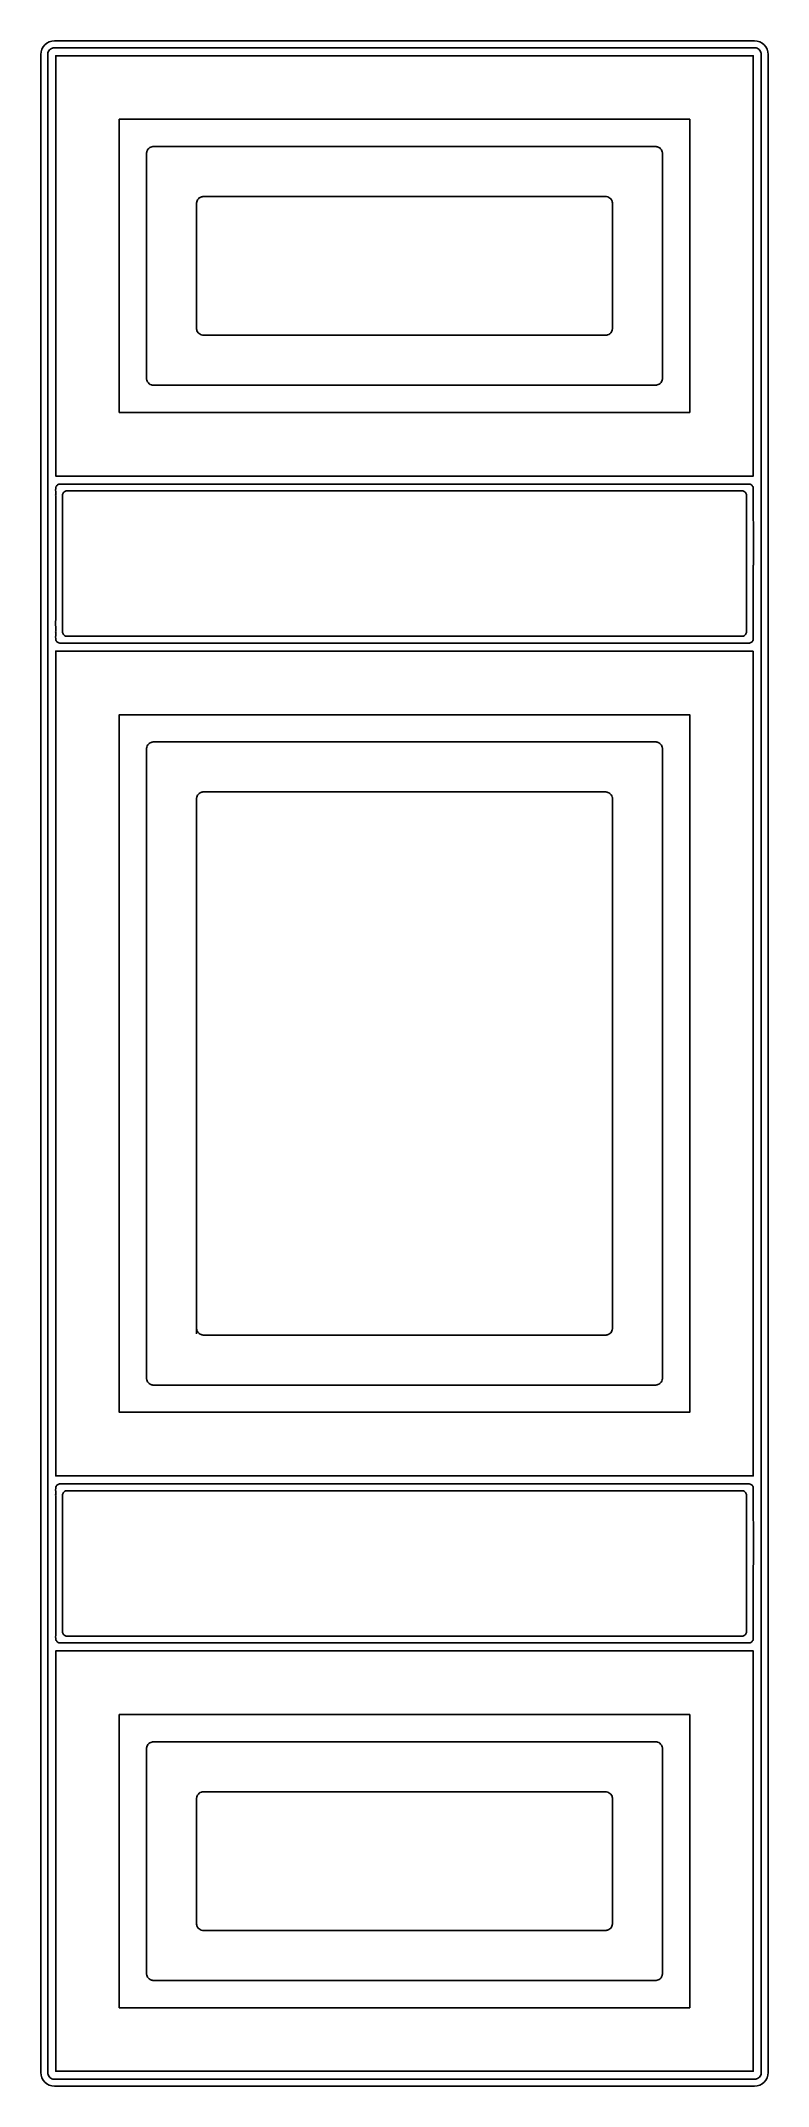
# Model space of a CAD drawing. Header units: millimetres. Extents: x 16465 to 16785, y 15262 to 16162.
import ezdxf

# ---------------------------------------------------------------- set-up
doc = ezdxf.new("R2010")
doc.units = ezdxf.units.MM

msp = doc.modelspace()

# ---------------------------------------------------------------- linework, layer by layer
for p, q in [((16516.6, 15853.61), (16516.85, 15853.61)), ((16516.85, 15853.61), (16517.1, 15853.61)), ((16517.1, 15853.61), (16517.59, 15853.61)), ((16517.59, 15853.61), (16518.09, 15853.61)), ((16518.09, 15853.61), (16518.58, 15853.61)), ((16518.58, 15853.61), (16524.4, 15853.61)), ((16524.4, 15853.61), (16530.22, 15853.61)), ((16530.22, 15853.61), (16536.04, 15853.61)), ((16536.04, 15853.61), (16541.85, 15853.61)), ((16541.85, 15853.61), (16553.49, 15853.61)), ((16553.49, 15853.61), (16565.12, 15853.61)), ((16565.12, 15853.61), (16685.12, 15853.61)), ((16685.12, 15853.61), (16706.91, 15853.61)), ((16706.91, 15853.61), (16728.69, 15853.61)), ((16728.69, 15853.61), (16730.18, 15853.61)), ((16730.18, 15853.61), (16731.66, 15853.61)), ((16731.66, 15853.61), (16732.16, 15853.61)), ((16732.16, 15853.61), (16732.65, 15853.61)), ((16732.65, 15853.61), (16733.15, 15853.61)), ((16733.15, 15853.61), (16733.4, 15853.61)), ((16733.4, 15853.61), (16733.64, 15853.61)), ((16538.3, 15831.61), (16538.02, 15831.61)), ((16538.58, 15831.61), (16538.3, 15831.61)), ((16538.86, 15831.61), (16538.58, 15831.61)), ((16539.42, 15831.61), (16538.86, 15831.61)), ((16539.98, 15831.61), (16539.42, 15831.61)), ((16546.26, 15831.61), (16539.98, 15831.61)), ((16552.55, 15831.61), (16546.26, 15831.61)), ((16565.13, 15831.61), (16552.55, 15831.61)), ((16685.12, 15831.61), (16565.13, 15831.61)), ((16689.17, 15831.61), (16685.12, 15831.61)), ((16693.22, 15831.61), (16689.17, 15831.61)), ((16697.28, 15831.61), (16693.22, 15831.61)), ((16699.3, 15831.61), (16697.28, 15831.61)), ((16701.33, 15831.61), (16699.3, 15831.61)), ((16703.98, 15831.61), (16701.33, 15831.61)), ((16706.64, 15831.61), (16703.98, 15831.61)), ((16707.97, 15831.61), (16706.64, 15831.61)), ((16709.29, 15831.61), (16707.97, 15831.61)), ((16710.62, 15831.61), (16709.29, 15831.61)), ((16711.95, 15831.61), (16710.62, 15831.61)), ((16712.23, 15831.61), (16711.95, 15831.61)), ((16511.62, 15827.64), (16511.62, 15827.8)), ((16511.62, 15827.32), (16511.62, 15827.64)), ((16511.62, 15826.7), (16511.62, 15827.32)), ((16511.62, 15826.38), (16511.62, 15826.7)), ((16511.62, 15825.44), (16511.62, 15826.07)), ((16511.62, 15824.18), (16511.62, 15825.44)), ((16511.62, 15823.86), (16511.62, 15824.18)), ((16511.62, 15822.92), (16511.62, 15823.55)), ((16511.62, 15820.4), (16511.62, 15822.92)), ((16738.62, 15830.47), (16738.62, 15829.84)), ((16738.62, 15829.84), (16738.62, 15829.21)), ((16738.62, 15829.21), (16738.63, 15827.95)), ((16738.63, 15825.44), (16738.62, 15822.92)), ((16738.62, 15822.92), (16738.62, 15822.6)), ((16738.62, 15822.29), (16738.62, 15821.66)), ((16738.63, 15827.8), (16738.63, 15827.64)), ((16738.63, 15827.64), (16738.63, 15827.32)), ((16738.63, 15827.32), (16738.63, 15826.7)), ((16738.63, 15826.7), (16738.63, 15826.07)), ((16738.63, 15826.07), (16738.63, 15825.75)), ((16511.62, 15820.09), (16511.62, 15820.25)), ((16511.62, 15819.77), (16511.62, 15820.09)), ((16511.62, 15819.14), (16511.62, 15819.77)), ((16511.62, 15817.89), (16511.62, 15819.14)), ((16511.62, 15815.37), (16511.62, 15817.89)), ((16511.62, 15812.85), (16511.62, 15815.37)), ((16738.62, 15821.66), (16738.62, 15821.35)), ((16738.62, 15821.03), (16738.62, 15820.4)), ((16738.62, 15820.4), (16738.62, 15819.77)), ((16738.62, 15819.77), (16738.62, 15819.62)), ((16738.62, 15819.46), (16738.62, 15819.14)), ((16738.62, 15819.14), (16738.62, 15817.89)), ((16738.62, 15817.89), (16738.62, 15815.37)), ((16738.62, 15815.37), (16738.62, 15814.11)), ((16738.62, 15814.11), (16738.62, 15813.79)), ((16738.62, 15813.48), (16738.62, 15812.85)), ((16511.62, 15811.59), (16511.62, 15812.85)), ((16511.62, 15810.96), (16511.62, 15811.59)), ((16511.62, 15810.65), (16511.62, 15810.96)), ((16511.62, 15810.49), (16511.62, 15810.65)), ((16511.62, 15810.02), (16511.62, 15810.18)), ((16511.62, 15809.7), (16511.62, 15810.02)), ((16511.62, 15809.08), (16511.62, 15809.7)), ((16511.62, 15807.82), (16511.62, 15809.08)), ((16511.62, 15805.3), (16511.62, 15807.82)), ((16511.62, 15802.78), (16511.62, 15805.3)), ((16533.62, 15809.33), (16533.62, 15808.73)), ((16533.62, 15808.73), (16533.62, 15808.13)), ((16533.62, 15808.13), (16533.62, 15806.92)), ((16533.62, 15806.62), (16533.62, 15806.32)), ((16533.62, 15806.32), (16533.62, 15805.72)), ((16533.62, 15805.72), (16533.62, 15805.12)), ((16533.62, 15804.52), (16533.62, 15802.11)), ((16716.62, 15808.73), (16716.62, 15809.33)), ((16716.62, 15808.13), (16716.62, 15808.73)), ((16716.63, 15806.92), (16716.62, 15808.13)), ((16716.62, 15802.11), (16716.63, 15804.52)), ((16716.63, 15806.32), (16716.63, 15806.62)), ((16716.63, 15805.72), (16716.63, 15806.32)), ((16716.63, 15805.12), (16716.63, 15805.72)), ((16738.62, 15812.85), (16738.62, 15810.33)), ((16738.62, 15810.33), (16738.62, 15805.3)), ((16738.62, 15805.3), (16738.62, 15800.26)), ((16511.62, 15801.52), (16511.62, 15802.78)), ((16511.62, 15800.89), (16511.62, 15801.52)), ((16511.62, 15800.58), (16511.62, 15800.89)), ((16511.62, 15800.42), (16511.62, 15800.58)), ((16511.62, 15795.23), (16511.62, 15800.26)), ((16511.62, 15790.2), (16511.62, 15795.23)), ((16533.62, 15802.11), (16533.62, 15801.8)), ((16533.62, 15801.5), (16533.62, 15800.9)), ((16533.62, 15800.9), (16533.62, 15800.6)), ((16533.62, 15800.3), (16533.62, 15799.7)), ((16533.62, 15799.7), (16533.62, 15799.09)), ((16533.62, 15798.49), (16533.62, 15797.29)), ((16533.62, 15797.29), (16533.62, 15794.88)), ((16716.62, 15801.8), (16716.62, 15802.11)), ((16716.62, 15800.9), (16716.62, 15801.5)), ((16716.62, 15800.6), (16716.62, 15800.9)), ((16716.62, 15799.7), (16716.62, 15800.3)), ((16716.62, 15799.09), (16716.62, 15799.7)), ((16716.62, 15797.29), (16716.62, 15798.49)), ((16716.62, 15794.88), (16716.62, 15797.29)), ((16738.62, 15800.26), (16738.62, 15792.71)), ((16511.62, 15780.13), (16511.62, 15790.2)), ((16533.62, 15794.88), (16533.62, 15793.67)), ((16533.62, 15793.67), (16533.62, 15793.37)), ((16533.62, 15793.07), (16533.62, 15792.47)), ((16533.62, 15792.47), (16533.62, 15790.06)), ((16533.62, 15791.08), (16533.62, 15785.16)), ((16533.62, 15790.06), (16533.62, 15785.24)), ((16716.62, 15793.67), (16716.62, 15794.88)), ((16716.62, 15793.37), (16716.62, 15793.67)), ((16716.62, 15792.47), (16716.62, 15793.07)), ((16716.62, 15790.06), (16716.62, 15792.47)), ((16716.62, 15785.24), (16716.62, 15790.06)), ((16738.62, 15792.71), (16738.62, 15785.16)), ((16511.62, 15771.13), (16511.62, 15784.13)), ((16511.62, 15770.06), (16511.62, 15780.13)), ((16533.62, 15785.24), (16533.62, 15780.42)), ((16533.62, 15785.16), (16533.62, 15783.68)), ((16533.62, 15783.68), (16533.62, 15783.31)), ((16533.62, 15783.13), (16533.62, 15782.94)), ((16533.62, 15782.94), (16533.62, 15782.2)), ((16533.62, 15782.2), (16533.62, 15779.24)), ((16533.62, 15780.42), (16533.62, 15773.19)), ((16533.62, 15779.24), (16533.62, 15767.41)), ((16716.62, 15780.42), (16716.62, 15785.24)), ((16716.62, 15775.6), (16716.62, 15780.42)), ((16738.62, 15785.16), (16738.62, 15777.61)), ((16738.62, 15784.13), (16738.62, 15777.63)), ((16738.62, 15777.63), (16738.62, 15776)), ((16738.62, 15777.61), (16738.62, 15773.83)), ((16511.62, 15764.63), (16511.62, 15771.13)), ((16511.62, 15666.08), (16511.62, 15770.06)), ((16533.62, 15773.19), (16533.62, 15765.97)), ((16716.62, 15770.78), (16716.62, 15775.6)), ((16716.62, 15761.15), (16716.62, 15770.78)), ((16738.62, 15776), (16738.62, 15775.6)), ((16738.62, 15775.39), (16738.62, 15775.19)), ((16738.62, 15775.19), (16738.62, 15774.38)), ((16738.62, 15774.38), (16738.62, 15771.13)), ((16738.62, 15773.83), (16738.62, 15771.95)), ((16738.62, 15771.95), (16738.62, 15771)), ((16738.62, 15771.13), (16738.62, 15758.13)), ((16738.62, 15771), (16738.62, 15770.53)), ((16738.62, 15770.53), (16738.62, 15770.29)), ((16738.62, 15770.06), (16738.62, 15718.07)), ((16511.62, 15761.38), (16511.62, 15764.63)), ((16511.62, 15759.76), (16511.62, 15761.38)), ((16511.62, 15758.94), (16511.62, 15759.76)), ((16533.62, 15767.41), (16533.62, 15743.73)), ((16533.62, 15765.97), (16533.62, 15758.74)), ((16716.62, 15751.51), (16716.62, 15761.15)), ((16716.63, 15743.73), (16716.63, 15767.41)), ((16511.62, 15758.54), (16511.62, 15758.94)), ((16511.62, 15758.34), (16511.62, 15758.54)), ((16511.62, 15706.14), (16511.62, 15758.13)), ((16533.62, 15758.74), (16533.62, 15755.12)), ((16533.62, 15755.12), (16533.62, 15753.32)), ((16533.62, 15753.32), (16533.62, 15752.41)), ((16533.62, 15752.41), (16533.62, 15751.96)), ((16533.62, 15751.96), (16533.62, 15751.74)), ((16533.62, 15751.51), (16533.62, 15704.16)), ((16716.62, 15704.16), (16716.62, 15751.51)), ((16738.62, 15758.13), (16738.62, 15732.14)), ((16533.62, 15743.73), (16533.62, 15737.81)), ((16716.63, 15731.89), (16716.63, 15743.73)), ((16533.62, 15737.81), (16533.62, 15736.33)), ((16533.62, 15736.33), (16533.62, 15735.96)), ((16533.62, 15735.78), (16533.62, 15735.59)), ((16533.62, 15735.59), (16533.62, 15734.85)), ((16533.62, 15734.85), (16533.62, 15731.89)), ((16738.62, 15732.14), (16738.62, 15725.64)), ((16533.62, 15731.89), (16533.62, 15720.06)), ((16716.63, 15725.98), (16716.63, 15731.89)), ((16716.63, 15723.02), (16716.63, 15725.98)), ((16716.63, 15721.54), (16716.63, 15723.02)), ((16738.62, 15725.64), (16738.62, 15724.02)), ((16738.62, 15724.02), (16738.62, 15723.61)), ((16738.62, 15723.41), (16738.62, 15723.2)), ((16738.62, 15723.2), (16738.62, 15722.39)), ((16533.62, 15720.06), (16533.62, 15672.71)), ((16716.62, 15696.38), (16716.62, 15720.06)), ((16716.63, 15720.8), (16716.63, 15721.54)), ((16716.63, 15720.43), (16716.63, 15720.8)), ((16716.63, 15720.24), (16716.63, 15720.43)), ((16738.62, 15722.39), (16738.62, 15719.14)), ((16738.62, 15719.14), (16738.62, 15706.14)), ((16738.62, 15718.07), (16738.63, 15666.08)), ((16511.62, 15654.16), (16511.62, 15706.14)), ((16738.62, 15706.14), (16738.62, 15654.16)), ((16533.62, 15704.16), (16533.62, 15656.81)), ((16716.62, 15692.32), (16716.62, 15704.16)), ((16716.62, 15672.71), (16716.62, 15696.38)), ((16716.62, 15689.36), (16716.62, 15692.32)), ((16716.62, 15688.62), (16716.62, 15689.36)), ((16716.62, 15688.44), (16716.62, 15688.62)), ((16716.62, 15687.88), (16716.62, 15688.25)), ((16716.62, 15686.4), (16716.62, 15687.88)), ((16716.62, 15680.48), (16716.62, 15686.4)), ((16716.62, 15656.81), (16716.62, 15680.48)), ((16533.62, 15672.71), (16533.62, 15663.07)), ((16716.62, 15658.25), (16716.62, 15672.71)), ((16511.62, 15653.09), (16511.62, 15666.08)), ((16533.62, 15663.07), (16533.62, 15653.43)), ((16738.63, 15665.88), (16738.63, 15665.68)), ((16738.63, 15665.68), (16738.63, 15665.27)), ((16738.63, 15665.27), (16738.63, 15664.46)), ((16738.63, 15664.46), (16738.63, 15662.83)), ((16738.63, 15662.83), (16738.63, 15659.59)), ((16511.62, 15653.68), (16511.62, 15653.92)), ((16511.62, 15653.21), (16511.62, 15653.68)), ((16511.62, 15652.27), (16511.62, 15653.21)), ((16511.62, 15649.84), (16511.62, 15653.09)), ((16511.62, 15650.38), (16511.62, 15652.27)), ((16533.62, 15656.62), (16533.62, 15656.44)), ((16533.62, 15656.44), (16533.62, 15656.07)), ((16533.62, 15656.07), (16533.62, 15655.33)), ((16533.62, 15655.33), (16533.62, 15653.85)), ((16533.62, 15653.85), (16533.62, 15650.89)), ((16533.62, 15653.43), (16533.62, 15648.61)), ((16716.62, 15651.02), (16716.62, 15658.25)), ((16716.62, 15644.97), (16716.62, 15656.81)), ((16716.62, 15643.79), (16716.62, 15651.02)), ((16738.62, 15654.16), (16738.62, 15644.09)), ((16738.63, 15659.59), (16738.63, 15653.09)), ((16738.63, 15653.09), (16738.63, 15640.09)), ((16511.62, 15646.61), (16511.62, 15650.38)), ((16511.62, 15649.03), (16511.62, 15649.84)), ((16511.62, 15648.82), (16511.62, 15649.03)), ((16511.62, 15648.21), (16511.62, 15648.62)), ((16511.62, 15646.59), (16511.62, 15648.21)), ((16511.62, 15639.05), (16511.62, 15646.61)), ((16511.62, 15640.09), (16511.62, 15646.59)), ((16533.62, 15650.89), (16533.62, 15644.97)), ((16533.62, 15648.61), (16533.62, 15643.79)), ((16533.62, 15644.97), (16533.62, 15633.13)), ((16533.62, 15643.79), (16533.62, 15638.98)), ((16716.62, 15642.01), (16716.62, 15644.97)), ((16716.62, 15638.98), (16716.62, 15643.79)), ((16716.62, 15641.27), (16716.62, 15642.01)), ((16738.62, 15644.09), (16738.62, 15634.02)), ((16511.62, 15614.1), (16511.62, 15640.09)), ((16511.62, 15631.5), (16511.62, 15639.05)), ((16533.62, 15638.98), (16533.62, 15634.16)), ((16533.62, 15634.16), (16533.62, 15631.75)), ((16533.62, 15633.13), (16533.62, 15609.46)), ((16716.62, 15641.09), (16716.62, 15641.27)), ((16716.62, 15640.53), (16716.62, 15640.9)), ((16716.62, 15639.05), (16716.62, 15640.53)), ((16716.62, 15633.13), (16716.62, 15639.05)), ((16716.62, 15634.16), (16716.62, 15638.98)), ((16716.62, 15631.75), (16716.62, 15634.16)), ((16716.62, 15609.46), (16716.62, 15633.13)), ((16738.62, 15634.02), (16738.62, 15628.99)), ((16738.63, 15640.09), (16738.63, 15614.1)), ((16511.62, 15623.95), (16511.62, 15631.5)), ((16533.62, 15631.75), (16533.62, 15631.15)), ((16533.62, 15630.84), (16533.62, 15630.54)), ((16533.62, 15630.54), (16533.62, 15629.34)), ((16533.62, 15629.34), (16533.62, 15626.93)), ((16533.62, 15626.93), (16533.62, 15625.72)), ((16533.62, 15625.12), (16533.62, 15624.52)), ((16533.62, 15624.52), (16533.62, 15623.92)), ((16716.62, 15631.15), (16716.62, 15631.75)), ((16716.62, 15630.54), (16716.62, 15630.84)), ((16716.62, 15629.34), (16716.62, 15630.54)), ((16716.62, 15626.93), (16716.62, 15629.34)), ((16716.62, 15625.72), (16716.62, 15626.93)), ((16716.62, 15624.52), (16716.62, 15625.12)), ((16716.62, 15623.92), (16716.62, 15624.52)), ((16738.62, 15628.99), (16738.62, 15623.95)), ((16511.62, 15618.92), (16511.62, 15623.95)), ((16511.62, 15613.88), (16511.62, 15618.92)), ((16533.62, 15623.62), (16533.62, 15623.32)), ((16533.62, 15623.32), (16533.62, 15622.71)), ((16533.62, 15622.41), (16533.62, 15622.11)), ((16533.62, 15622.11), (16533.62, 15619.7)), ((16533.62, 15619.1), (16533.62, 15618.5)), ((16533.62, 15618.5), (16533.62, 15617.89)), ((16533.62, 15617.89), (16533.62, 15617.59)), ((16533.62, 15617.29), (16533.62, 15616.09)), ((16533.62, 15616.09), (16533.62, 15615.49)), ((16533.62, 15615.49), (16533.62, 15614.88)), ((16716.62, 15623.32), (16716.62, 15623.62)), ((16716.62, 15622.71), (16716.62, 15623.32)), ((16716.62, 15622.11), (16716.62, 15622.41)), ((16716.62, 15621.51), (16716.62, 15622.11)), ((16716.62, 15617.29), (16716.63, 15617.59)), ((16716.63, 15620.91), (16716.63, 15621.21)), ((16716.63, 15619.7), (16716.63, 15620.91)), ((16716.63, 15618.5), (16716.63, 15619.7)), ((16716.63, 15617.89), (16716.63, 15618.5)), ((16716.63, 15617.59), (16716.63, 15617.89)), ((16738.62, 15623.95), (16738.62, 15618.92)), ((16738.62, 15618.92), (16738.62, 15613.88)), ((16511.62, 15601.1), (16511.62, 15614.1)), ((16511.62, 15611.37), (16511.62, 15613.88)), ((16511.62, 15610.74), (16511.62, 15611.37)), ((16511.62, 15610.11), (16511.62, 15610.42)), ((16511.62, 15608.85), (16511.62, 15610.11)), ((16511.62, 15606.33), (16511.62, 15608.85)), ((16511.62, 15605.07), (16511.62, 15606.33)), ((16533.62, 15609.46), (16533.62, 15597.62)), ((16716.62, 15597.62), (16716.62, 15609.46)), ((16738.62, 15613.88), (16738.62, 15611.37)), ((16738.62, 15611.37), (16738.62, 15610.74)), ((16738.62, 15610.42), (16738.62, 15610.11)), ((16738.62, 15610.11), (16738.62, 15608.85)), ((16738.62, 15608.85), (16738.62, 15606.33)), ((16738.62, 15606.33), (16738.62, 15605.07)), ((16738.63, 15614.1), (16738.63, 15601.1)), ((16511.62, 15604.76), (16511.62, 15605.07)), ((16511.62, 15604.44), (16511.62, 15604.6)), ((16511.62, 15603.81), (16511.62, 15604.44)), ((16511.62, 15603.18), (16511.62, 15603.81)), ((16511.62, 15602.56), (16511.62, 15602.87)), ((16511.62, 15601.93), (16511.62, 15602.56)), ((16511.62, 15601.3), (16511.62, 15601.61)), ((16511.62, 15598.78), (16511.62, 15601.3)), ((16511.62, 15597.85), (16511.62, 15601.1)), ((16511.62, 15598.15), (16511.62, 15598.47)), ((16511.62, 15597.52), (16511.62, 15598.15)), ((16511.62, 15597.04), (16511.62, 15597.85)), ((16511.62, 15596.89), (16511.62, 15597.52)), ((16511.62, 15596.83), (16511.62, 15597.04)), ((16533.62, 15597.62), (16533.62, 15594.66)), ((16738.62, 15605.07), (16738.62, 15604.76)), ((16738.62, 15604.6), (16738.62, 15604.44)), ((16738.62, 15604.44), (16738.62, 15603.81)), ((16738.62, 15603.81), (16738.62, 15603.18)), ((16738.62, 15602.87), (16738.62, 15602.56)), ((16738.62, 15602.56), (16738.62, 15601.93)), ((16738.62, 15601.61), (16738.62, 15601.3)), ((16738.62, 15601.3), (16738.63, 15598.78)), ((16738.63, 15601.1), (16738.63, 15597.85)), ((16738.63, 15598.47), (16738.63, 15598.15)), ((16738.63, 15598.15), (16738.63, 15597.52)), ((16738.63, 15597.85), (16738.63, 15597.04)), ((16738.63, 15597.52), (16738.63, 15596.89)), ((16738.63, 15597.04), (16738.63, 15596.83)), ((16511.62, 15596.58), (16511.62, 15596.89)), ((16511.62, 15596.23), (16511.62, 15596.63)), ((16511.62, 15596.42), (16511.62, 15596.58)), ((16511.62, 15595), (16511.62, 15596.26)), ((16511.62, 15594.6), (16511.62, 15596.23)), ((16511.62, 15594.37), (16511.62, 15595)), ((16511.62, 15588.1), (16511.62, 15594.6)), ((16511.62, 15593.75), (16511.62, 15594.37)), ((16533.62, 15594.66), (16533.62, 15593.92)), ((16533.62, 15593.92), (16533.62, 15593.74)), ((16533.62, 15593.55), (16533.62, 15593.18)), ((16537.46, 15592.61), (16537.74, 15592.61)), ((16537.74, 15592.61), (16538.02, 15592.61)), ((16538.02, 15592.61), (16538.3, 15592.61)), ((16538.3, 15592.61), (16538.63, 15592.61)), ((16538.96, 15592.61), (16539.63, 15592.61)), ((16539.63, 15592.61), (16539.96, 15592.61)), ((16540.29, 15592.61), (16540.96, 15592.61)), ((16540.96, 15592.61), (16542.28, 15592.61)), ((16542.28, 15592.61), (16542.95, 15592.61)), ((16542.95, 15592.61), (16543.28, 15592.61)), ((16543.61, 15592.61), (16546.26, 15592.61)), ((16546.26, 15592.61), (16546.93, 15592.61)), ((16546.93, 15592.61), (16547.09, 15592.61)), ((16547.26, 15592.61), (16547.59, 15592.61)), ((16547.59, 15592.61), (16548.92, 15592.61)), ((16548.92, 15592.61), (16549.43, 15592.61)), ((16549.93, 15592.61), (16550.95, 15592.61)), ((16550.95, 15592.61), (16552.97, 15592.61)), ((16552.97, 15592.61), (16555, 15592.61)), ((16555, 15592.61), (16556.01, 15592.61)), ((16556.01, 15592.61), (16556.52, 15592.61)), ((16556.52, 15592.61), (16556.77, 15592.61)), ((16557.02, 15592.61), (16561.07, 15592.61)), ((16561.58, 15592.61), (16562.09, 15592.61)), ((16562.09, 15592.61), (16563.1, 15592.61)), ((16563.1, 15592.61), (16565.13, 15592.61)), ((16565.13, 15592.61), (16685.12, 15592.61)), ((16685.12, 15592.61), (16697.7, 15592.61)), ((16697.7, 15592.61), (16710.27, 15592.61)), ((16710.27, 15592.61), (16710.83, 15592.61)), ((16710.83, 15592.61), (16711.39, 15592.61)), ((16711.39, 15592.61), (16711.67, 15592.61)), ((16711.67, 15592.61), (16711.95, 15592.61)), ((16711.95, 15592.61), (16712.23, 15592.61)), ((16712.51, 15592.61), (16712.79, 15592.61)), ((16738.63, 15596.26), (16738.62, 15595)), ((16738.62, 15595), (16738.62, 15594.37)), ((16738.62, 15594.37), (16738.62, 15593.75)), ((16738.63, 15596.89), (16738.63, 15596.58)), ((16738.63, 15596.63), (16738.63, 15596.23)), ((16738.63, 15596.58), (16738.63, 15596.42)), ((16738.63, 15596.23), (16738.63, 15594.6)), ((16738.63, 15594.6), (16738.63, 15588.1)), ((16516.23, 15570.61), (16516.11, 15570.61)), ((16516.6, 15570.61), (16516.36, 15570.61)), ((16517.59, 15570.61), (16517.1, 15570.61)), ((16518.09, 15570.61), (16517.59, 15570.61)), ((16518.58, 15570.61), (16518.09, 15570.61)), ((16518.96, 15570.61), (16518.58, 15570.61)), ((16520.07, 15570.61), (16519.33, 15570.61)), ((16520.81, 15570.61), (16520.07, 15570.61)), ((16521, 15570.61), (16520.81, 15570.61)), ((16521.56, 15570.61), (16521.18, 15570.61)), ((16543.34, 15570.61), (16521.56, 15570.61)), ((16565.12, 15570.61), (16543.34, 15570.61)), ((16685.12, 15570.61), (16565.12, 15570.61)), ((16690.94, 15570.61), (16685.12, 15570.61)), ((16692.4, 15570.61), (16690.94, 15570.61)), ((16692.76, 15570.61), (16692.4, 15570.61)), ((16693.85, 15570.61), (16693.12, 15570.61)), ((16696.76, 15570.61), (16693.85, 15570.61)), ((16699.67, 15570.61), (16696.76, 15570.61)), ((16700.39, 15570.61), (16699.67, 15570.61)), ((16701.12, 15570.61), (16700.76, 15570.61)), ((16702.58, 15570.61), (16701.12, 15570.61)), ((16708.39, 15570.61), (16702.58, 15570.61)), ((16711.3, 15570.61), (16708.39, 15570.61)), ((16712.03, 15570.61), (16711.3, 15570.61)), ((16712.76, 15570.61), (16712.39, 15570.61)), ((16714.21, 15570.61), (16712.76, 15570.61)), ((16717.12, 15570.61), (16714.21, 15570.61)), ((16718.57, 15570.61), (16717.12, 15570.61)), ((16719.3, 15570.61), (16718.57, 15570.61)), ((16719.66, 15570.61), (16719.3, 15570.61)), ((16719.85, 15570.61), (16719.66, 15570.61)), ((16722.94, 15570.61), (16721.48, 15570.61)), ((16725.85, 15570.61), (16722.94, 15570.61)), ((16727.3, 15570.61), (16725.85, 15570.61)), ((16727.66, 15570.61), (16727.3, 15570.61)), ((16728.03, 15570.61), (16727.85, 15570.61)), ((16728.75, 15570.61), (16728.03, 15570.61)), ((16730.21, 15570.61), (16728.75, 15570.61)), ((16730.57, 15570.61), (16730.21, 15570.61)), ((16730.94, 15570.61), (16730.75, 15570.61)), ((16731.66, 15570.61), (16730.94, 15570.61)), ((16732.16, 15570.61), (16731.66, 15570.61)), ((16732.65, 15570.61), (16732.16, 15570.61)), ((16733.15, 15570.61), (16732.65, 15570.61)), ((16733.89, 15570.61), (16733.64, 15570.61)), ((16734.14, 15570.61), (16734.01, 15570.61))]:
    msp.add_line(p, q)
for points in [[(16779.12, 16162.11), (16471.12, 16162.11, 0.414219), (16465.12, 16156.11), (16465.12, 15268.11, 0.414219), (16471.12, 15262.11), (16779.12, 15262.11, 0.414219), (16785.12, 15268.11), (16785.12, 16156.11, 0.414223), (16779.12, 16162.11)], [(16782.12, 16083.11), (16782.12, 16114.6), (16782.12, 16146.09), (16782.12, 16147.52), (16782.12, 16148.95), (16782.12, 16149.67), (16782.12, 16150.38), (16782.12, 16151.1), (16782.12, 16151.81), (16782.12, 16152.53, 0.000689), (16782.12, 16153.25, -0.000344), (16782.12, 16154.68, 0.001365), (16782.12, 16156.11, 0.006433), (16782.12, 16156.26, 0.01287), (16782.11, 16156.41, 0.050138), (16781.99, 16157.01, 0.088465), (16781.5, 16157.94, 0.088707), (16780.71, 16158.65, 0.076097), (16779.88, 16159.01, 0.025329), (16779.58, 16159.07, 0.011085), (16779.43, 16159.09, 0.011421), (16779.28, 16159.1, 0.008035), (16779.12, 16159.11, 0.001987), (16777.28, 16159.11, -0.001), (16776.36, 16159.11), (16775.9, 16159.11), (16775.44, 16159.11), (16774.98, 16159.11), (16774.52, 16159.11), (16773.59, 16159.11), (16772.67, 16159.11), (16771.75, 16159.11), (16768.53, 16159.11), (16765.3, 16159.11), (16762.07, 16159.11), (16758.85, 16159.11), (16745.95, 16159.11), (16738.34, 16159.11), (16730.74, 16159.11), (16723.14, 16159.11), (16715.53, 16159.11), (16700.33, 16159.11), (16685.12, 16159.11), (16565.12, 16159.11), (16524.57, 16159.11), (16484.03, 16159.11), (16482.18, 16159.11), (16480.34, 16159.11), (16479.42, 16159.11), (16478.5, 16159.11), (16477.57, 16159.11), (16476.65, 16159.11), (16476.19, 16159.11), (16475.73, 16159.11), (16475.27, 16159.11), (16474.81, 16159.11), (16474.35, 16159.11), (16473.89, 16159.11, -0.001), (16472.97, 16159.11, 0.001861), (16471.12, 16159.11, 0.00324), (16470.97, 16159.1, 0.009705), (16470.82, 16159.09, 0.049314), (16470.23, 16158.97, 0.088628), (16469.29, 16158.48, 0.088391), (16468.58, 16157.7, 0.075461), (16468.22, 16156.86, 0.024603), (16468.16, 16156.56, 0.012967), (16468.14, 16156.41, 0.016068), (16468.13, 16156.26, 0.003226), (16468.12, 16156.11, 0.001364), (16468.12, 16154.68, -0.000341), (16468.12, 16153.25, 0.000684), (16468.12, 16152.53), (16468.12, 16151.81), (16468.12, 16151.1), (16468.12, 16150.38), (16468.12, 16146.18), (16468.12, 16141.97), (16468.12, 16133.56, 0.000004), (16468.12, 16133.3), (16468.12, 16133.04), (16468.12, 16132.51), (16468.12, 16131.46), (16468.12, 16129.36), (16468.12, 16125.16), (16468.12, 16123.05), (16468.12, 16122.53, -0.000929), (16468.12, 16122), (16468.12, 16120.95), (16468.12, 16116.75), (16468.12, 16112.54), (16468.12, 16111.49, 0.00001), (16468.12, 16110.96), (16468.12, 16110.44), (16468.12, 16108.34), (16468.12, 16104.13), (16468.12, 16103.08, 0.00005), (16468.12, 16102.56), (16468.12, 16102.03), (16468.12, 16099.93), (16468.12, 16095.72), (16468.12, 16094.67, 0.00001), (16468.12, 16094.15), (16468.12, 16093.62), (16468.12, 16091.52), (16468.12, 16083.11), (16468.12, 16043.11), (16468.12, 15381.11), (16468.12, 15341.11), (16468.12, 15309.62), (16468.12, 15278.13), (16468.12, 15276.7), (16468.12, 15275.26), (16468.12, 15274.55), (16468.12, 15273.83), (16468.12, 15273.12), (16468.12, 15272.4), (16468.12, 15271.69, 0.000682), (16468.12, 15270.97, -0.000355), (16468.12, 15269.54, 0.001705), (16468.12, 15268.11, 0.00643), (16468.13, 15267.96, 0.016113), (16468.14, 15267.8, 0.050061), (16468.26, 15267.21, 0.089014), (16468.75, 15266.27, 0.08855), (16469.54, 15265.56, 0.075426), (16470.37, 15265.2, 0.025454), (16470.67, 15265.14, 0.014622), (16470.82, 15265.12, 0.014858), (16470.97, 15265.11, 0.00324), (16471.12, 15265.11, 0.001589), (16472.97, 15265.11, -0.001077), (16473.89, 15265.11), (16474.35, 15265.11, -0.000523), (16474.58, 15265.11), (16474.81, 15265.11), (16475.27, 15265.11), (16475.73, 15265.11), (16476.65, 15265.11), (16477.11, 15265.11), (16477.57, 15265.11), (16478.5, 15265.11), (16479.3, 15265.11), (16479.5, 15265.11, 0.001212), (16479.71, 15265.11), (16480.11, 15265.11), (16481.72, 15265.11), (16484.95, 15265.11), (16491.4, 15265.11), (16504.3, 15265.11), (16506.2, 15265.11), (16506.68, 15265.11, -0.000514), (16507.15, 15265.11), (16508.1, 15265.11), (16511.9, 15265.11), (16519.51, 15265.11), (16527.11, 15265.11), (16529.01, 15265.11), (16529.49, 15265.11, 0.000514), (16529.96, 15265.11), (16530.91, 15265.11), (16534.71, 15265.11), (16549.92, 15265.11, 0.000514), (16550.39, 15265.11), (16550.87, 15265.11), (16551.82, 15265.11), (16553.72, 15265.11), (16557.52, 15265.11), (16565.12, 15265.11), (16685.12, 15265.11), (16725.67, 15265.11), (16745.95, 15265.11), (16766.22, 15265.11), (16768.06, 15265.11), (16769.91, 15265.11), (16770.83, 15265.11), (16771.75, 15265.11), (16772.67, 15265.11), (16773.13, 15265.11), (16773.59, 15265.11), (16774.52, 15265.11), (16774.98, 15265.11), (16775.44, 15265.11, -0.000795), (16777.28, 15265.11, 0.001589), (16779.12, 15265.11, 0.00324), (16779.28, 15265.11, 0.014659), (16779.43, 15265.12, 0.049544), (16780.02, 15265.25, 0.088903), (16780.96, 15265.74, 0.088798), (16781.67, 15266.52, 0.076012), (16782.03, 15267.36, 0.026201), (16782.09, 15267.65, 0.012949), (16782.11, 15267.8, 0.016112), (16782.12, 15267.96, 0.00643), (16782.12, 15268.11, 0.001707), (16782.12, 15269.54, -0.000344), (16782.12, 15270.97, 0.000725), (16782.12, 15271.69), (16782.12, 15272.4), (16782.12, 15273.12), (16782.12, 15273.83), (16782.12, 15278.04), (16782.12, 15282.24), (16782.13, 15290.65, 0.000026), (16782.13, 15290.92), (16782.13, 15291.18), (16782.13, 15291.7), (16782.13, 15292.75), (16782.13, 15294.86), (16782.13, 15299.06), (16782.13, 15301.16), (16782.13, 15301.69, -0.000034), (16782.13, 15302.22), (16782.13, 15303.27), (16782.13, 15307.47), (16782.13, 15311.68), (16782.13, 15312.73, 0.000929), (16782.12, 15313.25), (16782.12, 15313.78), (16782.12, 15315.88), (16782.12, 15320.08), (16782.12, 15321.14, 0.000208), (16782.12, 15321.66), (16782.12, 15322.19), (16782.12, 15324.29), (16782.12, 15328.49), (16782.12, 15329.55, 0.000208), (16782.12, 15330.07), (16782.12, 15330.6), (16782.12, 15332.7), (16782.12, 15341.11), (16782.12, 15381.11), (16782.12, 16043.11), (16782.12, 16083.11)], [(16738.62, 16043.11), (16738.62, 16030.09), (16738.62, 16017.08), (16738.62, 16016.5), (16738.62, 16015.92), (16738.62, 16015.63), (16738.62, 16015.34), (16738.62, 16015.05, -0.001689), (16738.62, 16014.76), (16738.62, 16014.48, 0.001688), (16738.62, 16014.19, -0.00085), (16738.62, 16013.61, -0.006431), (16738.62, 16013.46, -0.012895), (16738.61, 16013.3, -0.05007), (16738.49, 16012.71, -0.088979), (16738, 16011.77, -0.088777), (16737.21, 16011.06, -0.076306), (16736.38, 16010.7, -0.024535), (16736.08, 16010.64, -0.009476), (16735.93, 16010.62, -0.015777), (16735.78, 16010.61, -0.012855), (16735.62, 16010.61, -0.002219), (16734.63, 16010.61, 0.000493), (16733.64, 16010.61), (16733.4, 16010.61), (16733.15, 16010.61), (16732.65, 16010.61), (16732.16, 16010.61), (16731.66, 16010.61), (16725.84, 16010.61), (16720.03, 16010.61), (16714.21, 16010.61), (16708.39, 16010.61), (16696.76, 16010.61), (16690.94, 16010.61), (16685.12, 16010.61), (16565.12, 16010.61), (16543.34, 16010.61), (16521.56, 16010.61), (16520.07, 16010.61), (16518.58, 16010.61), (16518.09, 16010.61), (16517.59, 16010.61, -0.00074), (16516.6, 16010.61), (16516.36, 16010.61), (16516.11, 16010.61, 0.00074), (16515.61, 16010.61, -0.002219), (16514.62, 16010.61, -0.01125), (16514.47, 16010.61, -0.014546), (16514.32, 16010.62, -0.049314), (16513.73, 16010.75, -0.08929), (16512.79, 16011.24, -0.088796), (16512.08, 16012.02, -0.076026), (16511.72, 16012.86, -0.02626), (16511.66, 16013.15, -0.012967), (16511.64, 16013.3, -0.01612), (16511.63, 16013.46, -0.006431), (16511.62, 16013.61, -0.001688), (16511.62, 16014.19, 0.001692), (16511.62, 16014.48), (16511.62, 16014.76, -0.001686), (16511.62, 16015.05), (16511.62, 16015.34), (16511.62, 16017.08), (16511.63, 16018.81), (16511.63, 16022.28, 0.000078), (16511.63, 16022.5), (16511.63, 16022.72), (16511.63, 16023.15), (16511.63, 16024.02), (16511.63, 16025.76), (16511.63, 16027.49), (16511.63, 16027.92, -0.000006), (16511.63, 16028.36), (16511.63, 16029.23), (16511.63, 16030.96), (16511.63, 16031.4, -0.000006), (16511.63, 16031.83), (16511.63, 16032.7), (16511.63, 16034.43), (16511.63, 16034.87, -0.000006), (16511.62, 16035.3), (16511.62, 16036.17), (16511.62, 16039.64, -0.000025), (16511.62, 16039.85), (16511.62, 16040.07), (16511.62, 16040.51), (16511.62, 16041.37), (16511.62, 16043.11), (16511.62, 16083.11), (16511.62, 16096.12), (16511.62, 16109.14), (16511.62, 16109.72), (16511.62, 16110.29), (16511.62, 16110.58), (16511.62, 16110.87), (16511.62, 16111.16), (16511.62, 16111.45, 0.00085), (16511.62, 16112.03, -0.001686), (16511.62, 16112.61, -0.006453), (16511.63, 16112.76, -0.016068), (16511.64, 16112.91, -0.050138), (16511.76, 16113.51, -0.089447), (16512.25, 16114.44, -0.088596), (16513.04, 16115.15, -0.074938), (16513.87, 16115.51, -0.025205), (16514.17, 16115.57, -0.011605), (16514.32, 16115.59, -0.009705), (16514.47, 16115.6, -0.00324), (16514.62, 16115.61, -0.001479), (16515.61, 16115.61, 0.000986), (16516.6, 16115.61), (16517.1, 16115.61), (16517.59, 16115.61), (16517.84, 16115.61), (16518.09, 16115.61), (16518.58, 16115.61), (16524.4, 16115.61), (16530.22, 16115.61), (16536.04, 16115.61), (16541.86, 16115.61), (16553.49, 16115.61), (16565.13, 16115.61), (16685.12, 16115.61), (16706.91, 16115.61), (16728.69, 16115.61), (16730.18, 16115.61), (16730.92, 16115.61), (16731.66, 16115.61), (16732.16, 16115.61), (16732.65, 16115.61), (16733.15, 16115.61), (16733.4, 16115.61), (16733.64, 16115.61, 0.00074), (16734.63, 16115.61, -0.001479), (16735.62, 16115.61, -0.008035), (16735.78, 16115.6, -0.010957), (16735.93, 16115.59, -0.049979), (16736.52, 16115.47, -0.088539), (16737.46, 16114.98, -0.088773), (16738.17, 16114.2, -0.076069), (16738.53, 16113.36, -0.026202), (16738.59, 16113.06, -0.012925), (16738.61, 16112.91, -0.012896), (16738.62, 16112.76, -0.006433), (16738.62, 16112.61, -0.00085), (16738.62, 16112.03, 0.001689), (16738.62, 16111.74), (16738.62, 16111.45), (16738.62, 16111.16), (16738.62, 16110.87), (16738.62, 16110.62, 0.00193), (16738.62, 16110.37), (16738.62, 16109.86), (16738.62, 16108.85), (16738.62, 16106.82), (16738.62, 16102.77), (16738.62, 16102.16), (16738.62, 16102.01, -0.00003), (16738.62, 16101.85), (16738.62, 16101.55), (16738.62, 16100.32), (16738.62, 16099.7), (16738.62, 16099.55, -0.00003), (16738.63, 16099.39), (16738.63, 16099.09), (16738.63, 16097.86), (16738.63, 16095.4), (16738.63, 16094.79), (16738.63, 16094.63, 0.003177), (16738.62, 16094.48), (16738.62, 16094.17), (16738.62, 16092.94), (16738.62, 16088.02, 0.000004), (16738.62, 16087.72), (16738.62, 16087.41), (16738.62, 16086.8), (16738.62, 16085.57), (16738.62, 16083.11), (16738.62, 16043.11)], [(16533.62, 16083.11), (16533.62, 16043.11), (16533.62, 16039.73), (16533.62, 16036.36), (16533.62, 16036.21), (16533.62, 16036.06), (16533.62, 16035.98), (16533.62, 16035.91), (16533.62, 16035.83), (16533.62, 16035.76, 0.000005), (16533.62, 16035.61, 0.00971), (16533.63, 16035.46, 0.01612), (16533.64, 16035.3, 0.062838), (16533.81, 16034.57, 0.089388), (16534.35, 16033.65, 0.089152), (16535.17, 16032.99, 0.088727), (16536.17, 16032.64, 0.010014), (16536.32, 16032.62, 0.014546), (16536.47, 16032.61, 0.008035), (16536.62, 16032.61, 0.002178), (16537.18, 16032.61), (16537.46, 16032.61), (16537.74, 16032.61, 0.00131), (16538.3, 16032.61), (16539.63, 16032.61), (16540.96, 16032.61), (16542.28, 16032.61), (16543.61, 16032.61), (16544.94, 16032.61), (16546.26, 16032.61), (16548.92, 16032.61), (16550.95, 16032.61), (16552.97, 16032.61), (16555, 16032.61), (16557.02, 16032.61), (16561.07, 16032.61), (16565.13, 16032.61), (16685.12, 16032.61), (16697.7, 16032.61), (16710.27, 16032.61), (16710.83, 16032.61), (16711.39, 16032.61), (16711.67, 16032.61), (16711.95, 16032.61), (16712.23, 16032.61), (16712.51, 16032.61), (16712.79, 16032.61, -0.001801), (16713.07, 16032.61, 0.001311), (16713.62, 16032.61, 0.008034), (16713.78, 16032.61, 0.014447), (16713.93, 16032.62, 0.050501), (16714.52, 16032.75, 0.088806), (16715.46, 16033.24, 0.088922), (16716.17, 16034.02, 0.076563), (16716.53, 16034.86, 0.03701), (16716.61, 16035.3, 0.012895), (16716.62, 16035.46, 0.00971), (16716.62, 16035.61, 0.003237), (16716.62, 16035.76), (16716.62, 16035.83), (16716.62, 16035.91, 0.000544), (16716.63, 16037.71), (16716.63, 16039.51), (16716.63, 16039.96, 0.000089), (16716.62, 16040.18), (16716.62, 16040.41), (16716.62, 16040.86, 0.000098), (16716.62, 16041.08), (16716.62, 16041.31), (16716.62, 16041.76, 0.000098), (16716.62, 16041.98), (16716.62, 16042.21), (16716.62, 16043.11), (16716.62, 16083.11), (16716.62, 16086.48), (16716.62, 16089.86), (16716.62, 16090.01), (16716.62, 16090.16), (16716.62, 16090.23), (16716.62, 16090.31), (16716.62, 16090.38), (16716.62, 16090.46, 0.000022), (16716.62, 16090.61, 0.009711), (16716.62, 16090.76, 0.01287), (16716.61, 16090.91, 0.062822), (16716.44, 16091.65, 0.088373), (16715.9, 16092.56, 0.08848), (16715.08, 16093.23, 0.088837), (16714.08, 16093.57, 0.011085), (16713.93, 16093.59, 0.011421), (16713.78, 16093.6, 0.008035), (16713.62, 16093.61, 0.001311), (16713.07, 16093.61, -0.000437), (16712.79, 16093.61), (16712.51, 16093.61), (16712.23, 16093.61), (16711.95, 16093.61), (16710.62, 16093.61), (16709.29, 16093.61), (16707.97, 16093.61), (16706.64, 16093.61), (16703.98, 16093.61), (16701.33, 16093.61), (16697.28, 16093.61), (16693.22, 16093.61), (16689.17, 16093.61), (16685.12, 16093.61), (16565.13, 16093.61), (16552.55, 16093.61), (16539.98, 16093.61), (16539.42, 16093.61), (16538.86, 16093.61), (16538.58, 16093.61, -0.000437), (16538.3, 16093.61), (16538.02, 16093.61), (16537.74, 16093.61, -0.001311), (16537.18, 16093.61, 0.000437), (16536.62, 16093.61, 0.006446), (16536.47, 16093.6, 0.009705), (16536.32, 16093.59, 0.049314), (16535.73, 16093.47, 0.088628), (16534.79, 16092.98, 0.088391), (16534.08, 16092.2, 0.07594), (16533.72, 16091.36, 0.038135), (16533.64, 16090.91, 0.016068), (16533.63, 16090.76, 0.00971), (16533.62, 16090.61, 0.000013), (16533.62, 16090.46), (16533.62, 16090.38), (16533.62, 16090.31, 0.000545), (16533.62, 16088.51), (16533.62, 16086.71), (16533.62, 16086.26, 0.000022), (16533.62, 16086.03), (16533.62, 16085.81), (16533.62, 16085.36, 0.000003), (16533.62, 16085.13), (16533.62, 16084.91), (16533.62, 16084.46, 0.000003), (16533.62, 16084.23), (16533.62, 16084.01), (16533.62, 16083.11)], [(16685.12, 15897.11), (16565.12, 15897.11), (16525.65, 15897.11), (16486.18, 15897.11), (16484.39, 15897.11), (16482.59, 15897.11), (16481.7, 15897.11), (16481.25, 15897.11), (16480.8, 15897.11), (16479.9, 15897.11), (16479.01, 15897.11), (16478.11, 15897.11), (16477.66, 15897.11), (16477.21, 15897.11, -0.000408), (16476.76, 15897.11), (16476.32, 15897.11, 0.001213), (16475.42, 15897.11, -0.002306), (16473.62, 15897.11, -0.011676), (16473.5, 15897.11, -0.023025), (16473.37, 15897.12, -0.047507), (16473.01, 15897.21, -0.095497), (16472.35, 15897.57, -0.094685), (16471.87, 15898.14, -0.078807), (16471.66, 15898.73, -0.015709), (16471.64, 15898.86, -0.01172), (16471.63, 15898.98, -0.007752), (16471.63, 15899.05), (16471.62, 15899.11, -0.002264), (16471.62, 15900.4, 0.000382), (16471.62, 15901.7, -0.000755), (16471.62, 15902.34), (16471.62, 15902.99, 0.000755), (16471.62, 15903.64), (16471.62, 15904.28, -0.000159), (16471.62, 15907.36, 0.000953), (16471.62, 15910.43, -0.000039), (16471.62, 15910.62), (16471.62, 15910.82), (16471.62, 15911.2), (16471.62, 15911.97), (16471.62, 15913.51), (16471.62, 15916.58), (16471.62, 15922.73), (16471.62, 15925.8), (16471.62, 15927.34), (16471.62, 15928.1), (16471.62, 15928.49, -0.000015), (16471.62, 15928.87), (16471.62, 15941.17), (16471.62, 15947.31, 0.000099), (16471.62, 15947.51), (16471.62, 15947.7), (16471.62, 15948.08), (16471.62, 15948.85), (16471.62, 15950.39), (16471.62, 15953.46), (16471.62, 15954.76), (16471.62, 15955.4), (16471.62, 15955.73), (16471.62, 15955.89, 0.000128), (16471.62, 15956.05, -0.000031), (16471.62, 15956.21), (16471.62, 15956.37), (16471.62, 15956.7), (16471.62, 15957.34), (16471.62, 15958.64), (16471.62, 15959.28), (16471.62, 15959.93), (16471.62, 15960.58), (16471.62, 15961.23), (16471.62, 15961.87, -0.000756), (16471.62, 15962.52, 0.000382), (16471.62, 15963.81, -0.002263), (16471.62, 15965.11, -0.00778), (16471.63, 15965.23, -0.019516), (16471.64, 15965.36, -0.061312), (16471.76, 15965.84, -0.094163), (16472.17, 15966.48, -0.094053), (16472.77, 15966.92, -0.062832), (16473.25, 15967.07, -0.014414), (16473.37, 15967.09, -0.017278), (16473.5, 15967.1, -0.005791), (16473.62, 15967.11, -0.001913), (16475.42, 15967.11, 0.000408), (16477.21, 15967.11), (16478.11, 15967.11), (16479.01, 15967.11, 0.000408), (16480.8, 15967.11), (16485.29, 15967.11), (16487.53, 15967.11), (16489.77, 15967.11), (16499.19, 15967.11), (16508.61, 15967.11), (16518.03, 15967.11), (16527.45, 15967.11), (16546.29, 15967.11), (16555.7, 15967.11), (16565.12, 15967.11), (16685.12, 15967.11), (16724.59, 15967.11), (16764.06, 15967.11), (16765.86, 15967.11), (16767.65, 15967.11), (16768.55, 15967.11), (16769.45, 15967.11), (16770.34, 15967.11), (16770.79, 15967.11), (16771.24, 15967.11, -0.000408), (16773.04, 15967.11, 0.000408), (16774.83, 15967.11, -0.002041), (16776.62, 15967.11, -0.009677), (16776.75, 15967.1, -0.019276), (16776.87, 15967.09, -0.047507), (16777.24, 15967.01, -0.09439), (16777.9, 15966.65, -0.09452), (16778.38, 15966.07, -0.078807), (16778.59, 15965.48, -0.015709), (16778.61, 15965.36, -0.019517), (16778.62, 15965.23, -0.011672), (16778.62, 15965.11, -0.002264), (16778.62, 15963.81, 0.000755), (16778.62, 15962.52, -0.000755), (16778.62, 15961.87), (16778.62, 15961.23), (16778.62, 15960.58), (16778.62, 15959.93), (16778.62, 15956.86), (16778.62, 15953.78), (16778.63, 15947.64, -0.000108), (16778.63, 15947.45), (16778.63, 15947.25), (16778.63, 15946.87), (16778.63, 15946.1), (16778.63, 15944.56), (16778.63, 15941.49), (16778.63, 15939.95), (16778.63, 15939.57, 0.001271), (16778.63, 15939.19), (16778.63, 15938.42), (16778.63, 15935.34), (16778.63, 15932.27), (16778.63, 15931.5, -0.001274), (16778.62, 15931.12), (16778.62, 15930.73), (16778.62, 15929.2), (16778.62, 15926.12), (16778.62, 15925.35, -0.001272), (16778.62, 15924.97), (16778.62, 15924.59), (16778.62, 15923.05), (16778.62, 15919.98), (16778.62, 15919.21, -0.001272), (16778.62, 15918.82), (16778.62, 15918.44), (16778.62, 15916.9), (16778.62, 15910.76), (16778.62, 15908.17), (16778.62, 15905.58), (16778.62, 15904.93), (16778.62, 15904.28), (16778.62, 15903.64), (16778.62, 15902.99), (16778.62, 15902.34, -0.000755), (16778.62, 15901.7, 0.000755), (16778.62, 15900.4, -0.002265), (16778.62, 15899.11, -0.007751), (16778.62, 15898.98, -0.015634), (16778.61, 15898.86, -0.046556), (16778.53, 15898.49, -0.093778), (16778.16, 15897.83, -0.094204), (16777.59, 15897.36, -0.079376), (16777, 15897.14, -0.015812), (16776.87, 15897.12, -0.023263), (16776.75, 15897.11, -0.011676), (16776.62, 15897.11, -0.002041), (16774.83, 15897.11, 0.00051), (16773.04, 15897.11, -0.000408), (16771.24, 15897.11), (16770.34, 15897.11), (16769.45, 15897.11), (16767.2, 15897.11), (16764.96, 15897.11), (16762.72, 15897.11), (16760.48, 15897.11), (16751.06, 15897.11), (16741.64, 15897.11), (16732.22, 15897.11), (16722.8, 15897.11), (16703.96, 15897.11), (16694.54, 15897.11), (16685.12, 15897.11)], [(16685.12, 15900.11), (16723.3, 15900.11), (16761.48, 15900.11), (16763.21, 15900.11), (16764.95, 15900.11), (16765.81, 15900.11), (16766.25, 15900.11), (16766.68, 15900.11), (16767.55, 15900.11), (16768.42, 15900.11, 0.000422), (16770.15, 15900.11), (16770.59, 15900.11), (16771.02, 15900.11, -0.000844), (16771.89, 15900.11, 0.002532), (16773.62, 15900.11, 0.008023), (16773.69, 15900.11, 0.011659), (16773.75, 15900.11, 0.017716), (16773.87, 15900.12, 0.047248), (16774.24, 15900.21, 0.094192), (16774.9, 15900.57, 0.094032), (16775.38, 15901.14, 0.079513), (16775.59, 15901.73, 0.011891), (16775.61, 15901.86, 0.015617), (16775.62, 15901.98, 0.007751), (16775.62, 15902.11, 0.002076), (16775.62, 15903.28, -0.00083), (16775.62, 15904.46, 0.00083), (16775.62, 15905.05), (16775.62, 15905.64), (16775.62, 15906.23), (16775.62, 15906.81, 0.000167), (16775.62, 15909.76, -0.000996), (16775.62, 15912.7, 0.00003), (16775.63, 15912.88), (16775.63, 15913.06), (16775.63, 15913.43), (16775.63, 15914.17), (16775.63, 15915.64), (16775.63, 15918.58), (16775.63, 15930.34), (16775.63, 15933.28), (16775.63, 15934.02, 0.001328), (16775.62, 15934.39), (16775.62, 15934.76), (16775.62, 15936.23), (16775.62, 15939.17), (16775.62, 15939.9, 0.000041), (16775.62, 15940.27), (16775.62, 15940.64), (16775.62, 15942.11), (16775.62, 15945.05), (16775.62, 15945.78, 0.001328), (16775.62, 15946.15), (16775.62, 15946.52), (16775.62, 15947.99), (16775.62, 15953.87), (16775.62, 15955.05), (16775.62, 15956.23), (16775.62, 15956.81), (16775.62, 15957.4), (16775.62, 15957.99), (16775.62, 15958.58), (16775.62, 15959.17, 0.000831), (16775.62, 15959.76, -0.00083), (16775.62, 15960.93, 0.00249), (16775.62, 15962.11, 0.007815), (16775.62, 15962.23, 0.019517), (16775.61, 15962.36, 0.04518), (16775.53, 15962.73, 0.094466), (16775.16, 15963.38, 0.094205), (16774.59, 15963.86, 0.079073), (16774, 15964.07, 0.013396), (16773.87, 15964.09, 0.017041), (16773.75, 15964.1, 0.009773), (16773.62, 15964.11, 0.00211), (16771.89, 15964.11, -0.000422), (16770.15, 15964.11, 0.000507), (16768.42, 15964.11), (16767.98, 15964.11), (16767.55, 15964.11), (16766.68, 15964.11), (16764.08, 15964.11), (16761.48, 15964.11), (16758.87, 15964.11), (16756.27, 15964.11), (16747.38, 15964.11), (16738.48, 15964.11), (16729.59, 15964.11), (16720.7, 15964.11), (16702.91, 15964.11), (16694.01, 15964.11), (16685.12, 15964.11), (16565.13, 15964.11), (16526.95, 15964.11), (16488.77, 15964.11), (16487.04, 15964.11), (16485.3, 15964.11), (16484.43, 15964.11), (16483.57, 15964.11), (16482.7, 15964.11), (16482.26, 15964.11), (16481.83, 15964.11, 0.000507), (16480.09, 15964.11, -0.000422), (16478.36, 15964.11, 0.00211), (16476.62, 15964.11, 0.009773), (16476.5, 15964.1, 0.017517), (16476.37, 15964.09, 0.046403), (16476.01, 15964.01, 0.094778), (16475.35, 15963.65, 0.094701), (16474.87, 15963.07, 0.078807), (16474.66, 15962.48, 0.015708), (16474.64, 15962.36, 0.011726), (16474.63, 15962.23, 0.007815), (16474.62, 15962.11, 0.00166), (16474.62, 15960.93, -0.000415), (16474.62, 15959.76, 0.00083), (16474.62, 15959.17), (16474.62, 15958.58, -0.00083), (16474.62, 15957.99), (16474.62, 15957.4, 0.000166), (16474.62, 15954.46, -0.000996), (16474.62, 15951.52, 0.000001), (16474.62, 15951.34), (16474.62, 15951.15), (16474.62, 15950.78), (16474.62, 15950.05), (16474.62, 15948.58), (16474.62, 15945.64), (16474.62, 15933.87), (16474.62, 15930.93), (16474.62, 15930.2, 0.000012), (16474.62, 15929.83), (16474.62, 15929.46), (16474.62, 15927.99), (16474.62, 15925.05), (16474.62, 15924.31, 0.000012), (16474.62, 15923.95), (16474.62, 15923.58), (16474.62, 15922.11), (16474.62, 15919.17), (16474.62, 15918.43, 0.000012), (16474.62, 15918.06), (16474.62, 15917.7), (16474.62, 15916.23), (16474.62, 15910.34), (16474.62, 15909.17), (16474.62, 15907.99), (16474.62, 15907.4), (16474.62, 15906.81), (16474.62, 15906.23), (16474.62, 15905.64), (16474.62, 15905.05, 0.00083), (16474.62, 15904.46, -0.000415), (16474.62, 15903.28, 0.00166), (16474.62, 15902.11), (16474.63, 15902.05, 0.007752), (16474.63, 15901.98, 0.015625), (16474.64, 15901.86, 0.047866), (16474.72, 15901.49, 0.094369), (16475.08, 15900.83, 0.094204), (16475.66, 15900.36, 0.078961), (16476.25, 15900.14, 0.016329), (16476.37, 15900.12, 0.017516), (16476.5, 15900.11, 0.01246), (16476.56, 15900.11, 0.008295), (16476.62, 15900.11, 0.002532), (16478.36, 15900.11, -0.000844), (16479.23, 15900.11), (16479.66, 15900.11), (16480.09, 15900.11), (16480.53, 15900.11), (16480.96, 15900.11), (16481.83, 15900.11, -0.000507), (16483.57, 15900.11), (16486.17, 15900.11), (16488.77, 15900.11), (16493.98, 15900.11), (16502.87, 15900.11), (16511.76, 15900.11), (16520.66, 15900.11), (16529.55, 15900.11), (16547.34, 15900.11), (16556.23, 15900.11), (16565.13, 15900.11), (16685.12, 15900.11)], [(16685.12, 15527.11), (16724.59, 15527.11), (16764.06, 15527.11), (16765.86, 15527.11), (16767.65, 15527.11), (16768.55, 15527.11), (16769.45, 15527.11), (16770.34, 15527.11), (16771.24, 15527.11, -0.000408), (16773.04, 15527.11, 0.000408), (16774.83, 15527.11, -0.002464), (16776.62, 15527.11, -0.009773), (16776.75, 15527.1, -0.017726), (16776.87, 15527.09, -0.045792), (16777.24, 15527.01, -0.094216), (16777.9, 15526.65, -0.094424), (16778.38, 15526.07, -0.078798), (16778.59, 15525.48, -0.01187), (16778.61, 15525.36, -0.015554), (16778.62, 15525.23, -0.007782), (16778.62, 15525.11, -0.002264), (16778.62, 15523.81, 0.000755), (16778.62, 15522.52, -0.000756), (16778.62, 15521.87), (16778.62, 15521.23), (16778.62, 15520.58), (16778.62, 15519.93), (16778.62, 15516.86), (16778.62, 15513.78), (16778.63, 15507.64, -0.000147), (16778.63, 15507.45), (16778.63, 15507.25), (16778.63, 15506.87), (16778.63, 15506.1), (16778.63, 15504.56), (16778.63, 15501.49), (16778.63, 15499.95), (16778.63, 15499.57, 0.001271), (16778.63, 15499.19), (16778.63, 15498.42), (16778.63, 15495.34), (16778.63, 15492.27), (16778.63, 15491.5, -0.000016), (16778.62, 15491.12), (16778.62, 15490.73), (16778.62, 15489.2), (16778.62, 15486.12), (16778.62, 15485.35, -0.001274), (16778.62, 15484.97), (16778.62, 15484.59), (16778.62, 15483.05), (16778.62, 15479.98), (16778.62, 15479.21, -0.001274), (16778.62, 15478.82), (16778.62, 15478.44), (16778.62, 15476.9), (16778.62, 15470.76), (16778.62, 15468.17), (16778.62, 15465.58), (16778.62, 15464.93), (16778.62, 15464.28), (16778.62, 15463.64), (16778.62, 15462.99), (16778.62, 15462.34, -0.000786), (16778.62, 15461.7, 0.000379), (16778.62, 15460.4, -0.002264), (16778.62, 15459.11, -0.007781), (16778.62, 15458.98, -0.015634), (16778.61, 15458.86, -0.04654), (16778.53, 15458.49, -0.094514), (16778.16, 15457.83, -0.094368), (16777.59, 15457.36, -0.079006), (16777, 15457.14, -0.014147), (16776.87, 15457.12, -0.015708), (16776.75, 15457.11, -0.011041), (16776.69, 15457.11), (16776.62, 15457.11, -0.002059), (16774.83, 15457.11, 0.000817), (16773.04, 15457.11, -0.000408), (16772.14, 15457.11), (16771.24, 15457.11, 0.000408), (16770.34, 15457.11), (16769.45, 15457.11), (16767.2, 15457.11), (16764.96, 15457.11), (16762.72, 15457.11), (16762.16, 15457.11, 0.000974), (16761.6, 15457.11), (16760.48, 15457.11), (16759.3, 15457.11), (16759, 15457.11, 0.000829), (16758.71, 15457.11), (16758.12, 15457.11), (16755.77, 15457.11, 0.000878), (16751.06, 15457.11, -0.000803), (16741.64, 15457.11, 0.000415), (16741.34, 15457.11), (16741.05, 15457.11), (16740.46, 15457.11), (16739.28, 15457.11), (16736.93, 15457.11), (16732.22, 15457.11), (16729.86, 15457.11), (16729.27, 15457.11, -0.000414), (16728.69, 15457.11), (16727.51, 15457.11), (16722.8, 15457.11), (16718.09, 15457.11), (16716.91, 15457.11, 0.000415), (16716.32, 15457.11), (16715.73, 15457.11), (16713.38, 15457.11), (16708.67, 15457.11), (16707.49, 15457.11, 0.000415), (16706.9, 15457.11), (16706.31, 15457.11), (16703.96, 15457.11), (16699.25, 15457.11), (16698.07, 15457.11, 0.000415), (16697.48, 15457.11), (16696.89, 15457.11), (16694.54, 15457.11), (16685.12, 15457.11), (16565.13, 15457.11), (16525.65, 15457.11), (16505.92, 15457.11), (16486.18, 15457.11), (16484.39, 15457.11), (16482.59, 15457.11), (16481.7, 15457.11), (16480.8, 15457.11, 0.000491), (16479.01, 15457.11), (16478.11, 15457.11, -0.000408), (16477.21, 15457.11, 0.000817), (16475.42, 15457.11, -0.002041), (16473.62, 15457.11), (16473.56, 15457.11, -0.007713), (16473.5, 15457.11, -0.015583), (16473.37, 15457.12, -0.047517), (16473.01, 15457.21, -0.094544), (16472.35, 15457.57, -0.094632), (16471.87, 15458.14, -0.078743), (16471.66, 15458.73, -0.015755), (16471.64, 15458.86, -0.019501), (16471.63, 15458.98, -0.007782), (16471.62, 15459.11, -0.002641), (16471.62, 15460.4, 0.000755), (16471.62, 15461.7, 0.000038), (16471.62, 15461.86, 0.003025), (16471.62, 15462.02), (16471.62, 15462.34), (16471.62, 15462.51, 0.003017), (16471.62, 15462.67), (16471.62, 15462.99), (16471.62, 15463.64), (16471.62, 15464.28), (16471.62, 15464.97), (16471.62, 15465.14, -0.000011), (16471.62, 15465.32), (16471.62, 15465.66), (16471.62, 15467.03), (16471.62, 15467.72), (16471.62, 15467.89, -0.000013), (16471.62, 15468.07), (16471.62, 15468.41), (16471.62, 15469.78), (16471.62, 15472.53), (16471.62, 15473.91), (16471.62, 15474.6), (16471.62, 15474.94, -0.000002), (16471.62, 15475.28), (16471.62, 15480.78), (16471.62, 15482.16), (16471.62, 15482.5, 0.001428), (16471.62, 15482.85), (16471.62, 15483.53), (16471.62, 15486.28), (16471.62, 15488.23), (16471.62, 15488.71, 0.001018), (16471.62, 15489.2), (16471.62, 15490.17), (16471.62, 15494.05), (16471.62, 15497.93), (16471.62, 15499.87), (16471.62, 15500.84), (16471.62, 15501.33), (16471.62, 15501.57, -0.002012), (16471.62, 15501.81), (16471.62, 15509.58, -0.000014), (16471.62, 15510.06), (16471.62, 15510.55), (16471.62, 15511.52), (16471.62, 15513.46), (16471.62, 15517.34), (16471.62, 15518.64), (16471.62, 15519.93), (16471.62, 15520.58), (16471.62, 15521.23), (16471.62, 15521.87, -0.000754), (16471.62, 15522.52, 0.000755), (16471.62, 15523.81, -0.002264), (16471.62, 15525.11), (16471.63, 15525.17, -0.007752), (16471.63, 15525.23, -0.015625), (16471.64, 15525.36, -0.047855), (16471.72, 15525.73, -0.09446), (16472.08, 15526.38, -0.094017), (16472.66, 15526.86, -0.07814), (16473.25, 15527.07, -0.014148), (16473.37, 15527.09, -0.017278), (16473.5, 15527.1, -0.009678), (16473.62, 15527.11, -0.00245), (16475.42, 15527.11, 0.000408), (16477.21, 15527.11, -0.000408), (16479.01, 15527.11), (16479.9, 15527.11), (16480.8, 15527.11), (16481.47, 15527.11), (16481.64, 15527.11, -0.001449), (16481.81, 15527.11), (16482.15, 15527.11), (16483.49, 15527.11), (16486.18, 15527.11), (16487.53, 15527.11), (16487.86, 15527.11, -0.003245), (16488.03, 15527.11), (16488.2, 15527.11), (16488.87, 15527.11), (16491.57, 15527.11), (16496.16, 15527.11), (16500.76, 15527.11, 0.000425), (16501.05, 15527.11), (16501.33, 15527.11), (16501.91, 15527.11), (16503.06, 15527.11), (16505.36, 15527.11), (16509.95, 15527.11), (16528.34, 15527.11), (16532.94, 15527.11), (16534.09, 15527.11, 0.000425), (16534.67, 15527.11), (16535.24, 15527.11), (16537.54, 15527.11), (16542.14, 15527.11), (16543.29, 15527.11, 0.000425), (16543.86, 15527.11), (16544.44, 15527.11), (16546.73, 15527.11), (16551.33, 15527.11), (16552.48, 15527.11, 0.000425), (16553.06, 15527.11), (16553.63, 15527.11), (16555.93, 15527.11), (16565.12, 15527.11), (16685.12, 15527.11)], [(16565.13, 15524.11), (16526.95, 15524.11), (16488.77, 15524.11), (16487.04, 15524.11), (16485.3, 15524.11), (16484.43, 15524.11), (16483.57, 15524.11), (16482.7, 15524.11), (16481.83, 15524.11, 0.000507), (16480.09, 15524.11, -0.000422), (16478.36, 15524.11, 0.002532), (16476.62, 15524.11, 0.009773), (16476.5, 15524.1, 0.017508), (16476.37, 15524.09, 0.045917), (16476.01, 15524.01, 0.094294), (16475.35, 15523.65, 0.09452), (16474.87, 15523.07, 0.078877), (16474.66, 15522.48, 0.011808), (16474.64, 15522.36, 0.011719), (16474.63, 15522.23, 0.007813), (16474.63, 15522.17), (16474.62, 15522.11, 0.00166), (16474.62, 15520.93, -0.000415), (16474.62, 15519.76, 0.00083), (16474.62, 15519.17), (16474.62, 15518.58, -0.000862), (16474.62, 15517.99), (16474.62, 15517.4, 0.000168), (16474.62, 15514.46, -0.000997), (16474.62, 15511.52, 0.000009), (16474.62, 15511.34), (16474.62, 15511.15), (16474.62, 15510.78), (16474.62, 15510.05), (16474.62, 15508.58), (16474.62, 15505.64), (16474.62, 15493.87), (16474.62, 15490.93), (16474.62, 15490.2, 0.000012), (16474.62, 15489.83), (16474.62, 15489.46), (16474.62, 15487.99), (16474.62, 15485.05), (16474.62, 15484.31, 0.000012), (16474.62, 15483.95), (16474.62, 15483.58), (16474.62, 15482.11), (16474.62, 15479.17), (16474.62, 15478.43, 0.000012), (16474.62, 15478.06), (16474.62, 15477.7), (16474.62, 15476.23), (16474.62, 15470.34), (16474.62, 15469.17), (16474.62, 15467.99), (16474.62, 15467.4), (16474.62, 15466.81), (16474.62, 15466.23), (16474.62, 15465.64), (16474.62, 15465.05, 0.00083), (16474.62, 15464.46, -0.000415), (16474.62, 15463.28, 0.002075), (16474.62, 15462.11, 0.007781), (16474.63, 15461.98, 0.015635), (16474.64, 15461.86, 0.04654), (16474.72, 15461.49, 0.094518), (16475.08, 15460.83, 0.094742), (16475.66, 15460.36, 0.079377), (16476.25, 15460.14, 0.015813), (16476.37, 15460.12, 0.015798), (16476.5, 15460.11, 0.003861), (16476.62, 15460.11, 0.00211), (16478.36, 15460.11, -0.000844), (16480.09, 15460.11, 0.000422), (16480.96, 15460.11), (16481.83, 15460.11, -0.000703), (16482.7, 15460.11), (16483.57, 15460.11), (16486.17, 15460.11), (16488.77, 15460.11), (16491.37, 15460.11), (16492.03, 15460.11), (16492.19, 15460.11, -0.001501), (16492.35, 15460.11), (16492.68, 15460.11), (16493.98, 15460.11), (16495.09, 15460.11), (16495.37, 15460.11, -0.001963), (16495.64, 15460.11), (16496.2, 15460.11), (16498.42, 15460.11, -0.00093), (16502.87, 15460.11, 0.000851), (16511.76, 15460.11, -0.000439), (16512.04, 15460.11), (16512.32, 15460.11), (16512.88, 15460.11), (16513.99, 15460.11), (16516.21, 15460.11), (16520.66, 15460.11), (16522.88, 15460.11), (16523.44, 15460.11, 0.000439), (16523.99, 15460.11), (16525.11, 15460.11), (16529.55, 15460.11), (16534, 15460.11), (16535.11, 15460.11, -0.000439), (16535.67, 15460.11), (16536.22, 15460.11), (16538.45, 15460.11), (16542.89, 15460.11), (16544, 15460.11, -0.000439), (16544.56, 15460.11), (16545.12, 15460.11), (16547.34, 15460.11), (16551.79, 15460.11), (16552.9, 15460.11, -0.000439), (16553.45, 15460.11), (16554.01, 15460.11), (16556.23, 15460.11), (16565.13, 15460.11), (16685.12, 15460.11), (16723.3, 15460.11), (16742.39, 15460.11), (16761.48, 15460.11), (16763.21, 15460.11), (16764.95, 15460.11), (16765.81, 15460.11), (16766.68, 15460.11), (16767.55, 15460.11, -0.000703), (16768.42, 15460.11), (16769.29, 15460.11, 0.000422), (16770.15, 15460.11, -0.000844), (16771.89, 15460.11, 0.00211), (16773.62, 15460.11), (16773.69, 15460.11, 0.007842), (16773.75, 15460.11, 0.01618), (16773.87, 15460.12, 0.047238), (16774.24, 15460.21, 0.094436), (16774.9, 15460.57, 0.094552), (16775.38, 15461.14, 0.078779), (16775.59, 15461.73, 0.011861), (16775.61, 15461.86, 0.019515), (16775.62, 15461.98, 0.011671), (16775.62, 15462.11, 0.00249), (16775.62, 15463.28, -0.00083), (16775.62, 15464.46, 0.000833), (16775.62, 15465.05, 0.000212), (16775.62, 15465.34), (16775.62, 15465.64), (16775.62, 15466.23), (16775.62, 15466.81, 0.000168), (16775.62, 15469.76, -0.000996), (16775.62, 15472.7, 0.00003), (16775.63, 15472.88), (16775.63, 15473.06), (16775.63, 15473.43), (16775.63, 15474.17), (16775.63, 15475.64), (16775.63, 15478.58), (16775.63, 15490.34), (16775.63, 15493.28), (16775.63, 15494.02, 0.000094), (16775.62, 15494.39), (16775.62, 15494.76), (16775.62, 15496.23), (16775.62, 15499.17), (16775.62, 15499.9, 0.000094), (16775.62, 15500.27), (16775.62, 15500.64), (16775.62, 15502.11), (16775.62, 15505.05), (16775.62, 15505.78, 0.000094), (16775.62, 15506.15), (16775.62, 15506.52), (16775.62, 15507.99), (16775.62, 15513.87), (16775.62, 15515.05), (16775.62, 15516.23), (16775.62, 15516.81), (16775.62, 15517.4), (16775.62, 15517.99), (16775.62, 15518.58), (16775.62, 15519.17, 0.000862), (16775.62, 15519.76, -0.00083), (16775.62, 15520.93, 0.002076), (16775.62, 15522.11, 0.007782), (16775.62, 15522.23, 0.015569), (16775.61, 15522.36, 0.046541), (16775.53, 15522.73, 0.09379), (16775.16, 15523.38, 0.093816), (16774.59, 15523.86, 0.07806), (16774, 15524.07, 0.014149), (16773.87, 15524.09, 0.017726), (16773.75, 15524.1, 0.009773), (16773.62, 15524.11, 0.002532), (16771.89, 15524.11, -0.000422), (16770.15, 15524.11, 0.000422), (16768.42, 15524.11), (16767.55, 15524.11), (16766.68, 15524.11), (16766.03, 15524.11), (16765.87, 15524.11, 0.001502), (16765.71, 15524.11), (16765.38, 15524.11), (16764.08, 15524.11), (16762.78, 15524.11), (16762.13, 15524.11), (16761.8, 15524.11, 0.000751), (16761.48, 15524.11), (16756.27, 15524.11), (16755.16, 15524.11), (16754.88, 15524.11, -0.001963), (16754.6, 15524.11), (16754.05, 15524.11), (16751.82, 15524.11), (16750.71, 15524.11), (16750.43, 15524.11, -0.001963), (16750.16, 15524.11), (16749.6, 15524.11), (16747.38, 15524.11), (16742.93, 15524.11), (16740.71, 15524.11), (16739.59, 15524.11), (16739.04, 15524.11), (16738.76, 15524.11, 0.000439), (16738.48, 15524.11, -0.000439), (16738.2, 15524.11), (16737.93, 15524.11), (16737.37, 15524.11), (16736.26, 15524.11), (16734.04, 15524.11), (16729.59, 15524.11), (16727.37, 15524.11), (16726.81, 15524.11, 0.000439), (16726.25, 15524.11), (16725.14, 15524.11), (16720.7, 15524.11), (16716.25, 15524.11), (16715.14, 15524.11, -0.000439), (16714.58, 15524.11), (16714.03, 15524.11), (16711.8, 15524.11), (16707.35, 15524.11), (16706.24, 15524.11, -0.000439), (16705.69, 15524.11), (16705.13, 15524.11), (16702.91, 15524.11), (16698.46, 15524.11), (16697.35, 15524.11, -0.000439), (16696.79, 15524.11), (16696.24, 15524.11), (16694.01, 15524.11), (16685.12, 15524.11), (16565.13, 15524.11)], [(16511.62, 15341.11), (16511.62, 15381.11), (16511.62, 15394.12), (16511.62, 15407.14), (16511.62, 15407.72), (16511.62, 15408.29), (16511.62, 15408.58), (16511.62, 15408.87), (16511.62, 15409.16), (16511.62, 15409.45, 0.000867), (16511.62, 15410.03, -0.001689), (16511.62, 15410.61, -0.006432), (16511.63, 15410.76, -0.01286), (16511.64, 15410.91, -0.050919), (16511.76, 15411.51, -0.08891), (16512.25, 15412.44, -0.089117), (16513.04, 15413.15, -0.076307), (16513.87, 15413.51, -0.025711), (16514.17, 15413.57, -0.011343), (16514.32, 15413.59, -0.011831), (16514.47, 15413.6, -0.008034), (16514.62, 15413.61, -0.001479), (16515.61, 15413.61, 0.000493), (16516.11, 15413.61), (16516.23, 15413.61, -0.000979), (16516.36, 15413.61), (16516.6, 15413.61, -0.00074), (16517.1, 15413.61), (16517.59, 15413.61), (16518.09, 15413.61), (16518.58, 15413.61, -0.000336), (16520.04, 15413.61, 0.001049), (16521.49, 15413.61, -0.00138), (16524.4, 15413.61, 0.001343), (16530.22, 15413.61, -0.000672), (16530.4, 15413.61), (16530.58, 15413.61), (16530.95, 15413.61), (16531.67, 15413.61), (16533.13, 15413.61), (16536.04, 15413.61), (16537.49, 15413.61), (16537.85, 15413.61, 0.001502), (16538.22, 15413.61), (16538.95, 15413.61), (16541.85, 15413.61), (16547.67, 15413.61), (16549.13, 15413.61), (16549.49, 15413.61, 0.000336), (16549.67, 15413.61, 0.002767), (16549.85, 15413.61), (16550.58, 15413.61), (16553.49, 15413.61), (16556.4, 15413.61), (16557.12, 15413.61, -0.000671), (16557.49, 15413.61), (16557.85, 15413.61), (16559.31, 15413.61), (16565.12, 15413.61), (16685.12, 15413.61), (16706.91, 15413.61), (16728.69, 15413.61), (16730.18, 15413.61), (16730.92, 15413.61), (16731.66, 15413.61), (16732.16, 15413.61), (16732.65, 15413.61), (16733.15, 15413.61, -0.00074), (16733.64, 15413.61), (16733.89, 15413.61, -0.004064), (16734.01, 15413.61), (16734.14, 15413.61, 0.000493), (16734.63, 15413.61, -0.001479), (16735.62, 15413.61, -0.008035), (16735.78, 15413.6, -0.011832), (16735.93, 15413.59, -0.049906), (16736.52, 15413.47, -0.088479), (16737.46, 15412.98, -0.088816), (16738.17, 15412.2, -0.076069), (16738.53, 15411.36, -0.026202), (16738.59, 15411.06, -0.012988), (16738.61, 15410.91, -0.016062), (16738.62, 15410.76, -0.006433), (16738.62, 15410.61, -0.00085), (16738.62, 15410.03, 0.000844), (16738.62, 15409.45), (16738.62, 15409.16), (16738.62, 15408.87), (16738.62, 15408.64, 0.002079), (16738.62, 15408.4), (16738.62, 15407.93), (16738.62, 15406.99), (16738.62, 15405.11), (16738.62, 15401.35), (16738.62, 15400.72), (16738.62, 15400.56, -0.000053), (16738.62, 15400.4), (16738.62, 15400.09), (16738.62, 15398.82), (16738.62, 15398.19), (16738.62, 15398.03, -0.000053), (16738.63, 15397.87), (16738.63, 15397.56), (16738.63, 15396.29), (16738.63, 15393.76), (16738.63, 15393.13), (16738.63, 15392.97, 0.003086), (16738.62, 15392.81), (16738.62, 15392.5), (16738.62, 15391.23), (16738.62, 15386.17, 0.000003), (16738.62, 15385.85), (16738.62, 15385.54), (16738.62, 15384.9), (16738.62, 15383.64), (16738.62, 15381.11), (16738.62, 15341.11), (16738.62, 15328.09), (16738.62, 15315.08), (16738.62, 15314.5), (16738.62, 15313.92), (16738.62, 15313.63), (16738.62, 15313.34), (16738.62, 15313.05), (16738.62, 15312.77, 0.000844), (16738.62, 15312.19, -0.00085), (16738.62, 15311.61, -0.006432), (16738.62, 15311.46, -0.01612), (16738.61, 15311.3, -0.050079), (16738.49, 15310.71, -0.089049), (16738, 15309.77, -0.088854), (16737.21, 15309.06, -0.075853), (16736.38, 15308.7, -0.025454), (16736.08, 15308.64, -0.014622), (16735.93, 15308.62, -0.014659), (16735.78, 15308.61, -0.008036), (16735.62, 15308.61, -0.001479), (16734.63, 15308.61, 0.00074), (16733.64, 15308.61), (16733.15, 15308.61), (16732.65, 15308.61), (16732.16, 15308.61), (16731.66, 15308.61), (16725.84, 15308.61, -0.000672), (16725.66, 15308.61), (16725.48, 15308.61), (16725.12, 15308.61), (16724.39, 15308.61), (16722.94, 15308.61), (16720.03, 15308.61), (16708.39, 15308.61), (16696.76, 15308.61, 0.000671), (16696.39, 15308.61), (16696.03, 15308.61), (16695.3, 15308.61), (16693.85, 15308.61), (16690.94, 15308.61), (16685.12, 15308.61), (16565.13, 15308.61), (16543.34, 15308.61), (16521.56, 15308.61), (16520.07, 15308.61), (16518.58, 15308.61), (16518.09, 15308.61), (16517.59, 15308.61), (16517.1, 15308.61, -0.00074), (16516.6, 15308.61, 0.00074), (16515.61, 15308.61, -0.001479), (16514.62, 15308.61, -0.008622), (16514.47, 15308.61, -0.014411), (16514.32, 15308.62, -0.049381), (16513.73, 15308.75, -0.089318), (16512.79, 15309.24, -0.088478), (16512.08, 15310.02, -0.076006), (16511.72, 15310.86, -0.024601), (16511.66, 15311.15, -0.016138), (16511.64, 15311.3, -0.012904), (16511.63, 15311.46, -0.00643), (16511.62, 15311.61, -0.001688), (16511.62, 15312.19, 0.000867), (16511.62, 15312.77, -0.000846), (16511.62, 15313.34), (16511.62, 15313.81, 0.001045), (16511.62, 15314.28), (16511.62, 15315.22), (16511.62, 15316.16), (16511.62, 15316.63, 0.000244), (16511.62, 15317.1), (16511.62, 15318.98), (16511.62, 15320.86), (16511.62, 15321.5), (16511.62, 15321.65, -0.000006), (16511.62, 15321.81), (16511.62, 15322.13), (16511.62, 15323.39), (16511.62, 15325.92), (16511.62, 15330.99), (16511.62, 15336.05, 0.000214), (16511.62, 15336.36), (16511.62, 15336.68), (16511.62, 15337.31), (16511.62, 15338.58), (16511.62, 15341.11)], [(16533.62, 15341.11), (16533.62, 15337.73), (16533.62, 15334.36), (16533.62, 15334.21), (16533.62, 15334.06), (16533.62, 15333.98), (16533.62, 15333.91), (16533.62, 15333.83), (16533.62, 15333.76, 0.000007), (16533.62, 15333.61, 0.00971), (16533.63, 15333.46, 0.016113), (16533.64, 15333.3, 0.062774), (16533.81, 15332.57, 0.088855), (16534.35, 15331.65, 0.088531), (16535.17, 15330.99, 0.088629), (16536.17, 15330.64, 0.014838), (16536.32, 15330.62, 0.014858), (16536.47, 15330.61, 0.008035), (16536.62, 15330.61, 0.001575), (16537.18, 15330.61, -0.001575), (16537.74, 15330.61), (16538.02, 15330.61), (16538.3, 15330.61), (16538.63, 15330.61, -0.000736), (16538.96, 15330.61), (16539.63, 15330.61), (16539.96, 15330.61, -0.000735), (16540.29, 15330.61), (16540.96, 15330.61), (16542.28, 15330.61), (16542.95, 15330.61), (16543.28, 15330.61, -0.000735), (16543.61, 15330.61), (16546.26, 15330.61), (16546.93, 15330.61), (16547.09, 15330.61, 0.001471), (16547.26, 15330.61), (16547.59, 15330.61), (16548.92, 15330.61), (16549.93, 15330.61), (16550.19, 15330.61, 0.000963), (16550.44, 15330.61), (16550.95, 15330.61), (16552.97, 15330.61), (16555, 15330.61), (16556.01, 15330.61), (16556.52, 15330.61), (16556.77, 15330.61, -0.000457), (16557.02, 15330.61), (16561.07, 15330.61, -0.000482), (16561.58, 15330.61), (16562.09, 15330.61), (16563.1, 15330.61), (16565.13, 15330.61), (16685.12, 15330.61), (16697.7, 15330.61), (16710.27, 15330.61), (16710.83, 15330.61), (16711.39, 15330.61), (16711.67, 15330.61), (16711.95, 15330.61), (16712.23, 15330.61), (16712.51, 15330.61), (16712.79, 15330.61, -0.00131), (16713.06, 15330.61, 0.001311), (16713.62, 15330.61, 0.008034), (16713.78, 15330.61, 0.014659), (16713.93, 15330.62, 0.050582), (16714.52, 15330.75, 0.088903), (16715.46, 15331.24, 0.088819), (16716.17, 15332.02, 0.076047), (16716.53, 15332.86, 0.037023), (16716.61, 15333.3, 0.01612), (16716.62, 15333.46, 0.00971), (16716.62, 15333.61, 0.000007), (16716.62, 15333.76), (16716.62, 15333.83), (16716.62, 15333.91, 0.000543), (16716.63, 15335.71), (16716.63, 15337.51), (16716.63, 15337.96, 0.002172), (16716.62, 15338.18), (16716.62, 15338.41), (16716.62, 15338.86, 0.000089), (16716.62, 15339.08), (16716.62, 15339.31), (16716.62, 15339.76, 0.000089), (16716.62, 15339.98), (16716.62, 15340.21), (16716.62, 15341.11), (16716.62, 15381.11), (16716.62, 15384.48), (16716.62, 15387.86), (16716.62, 15388.01), (16716.62, 15388.16), (16716.62, 15388.23), (16716.62, 15388.31), (16716.62, 15388.38), (16716.62, 15388.46, 0.000103), (16716.62, 15388.61, 0.012944), (16716.62, 15388.76, 0.01286), (16716.61, 15388.91, 0.062186), (16716.44, 15389.65, 0.088433), (16715.9, 15390.56, 0.088468), (16715.08, 15391.23, 0.089198), (16714.08, 15391.57, 0.011344), (16713.93, 15391.59, 0.011832), (16713.78, 15391.6, 0.008035), (16713.62, 15391.61, 0.001575), (16713.06, 15391.61, -0.002183), (16712.79, 15391.61), (16712.51, 15391.61), (16712.23, 15391.61), (16711.95, 15391.61), (16711.62, 15391.61, -0.000736), (16711.28, 15391.61), (16710.62, 15391.61), (16710.29, 15391.61, -0.000735), (16709.96, 15391.61), (16709.29, 15391.61), (16707.97, 15391.61), (16707.63, 15391.61, 0.001645), (16707.3, 15391.61), (16706.64, 15391.61), (16705.31, 15391.61), (16704.98, 15391.61, 0.001645), (16704.65, 15391.61), (16703.98, 15391.61), (16703.65, 15391.61, 0.001645), (16703.32, 15391.61), (16702.66, 15391.61), (16702.32, 15391.61, 0.001645), (16701.99, 15391.61), (16701.33, 15391.61), (16700.32, 15391.61), (16700.06, 15391.61, 0.000963), (16699.81, 15391.61), (16699.3, 15391.61), (16697.28, 15391.61), (16696.26, 15391.61), (16696.01, 15391.61, -0.000965), (16695.76, 15391.61), (16695.25, 15391.61), (16693.22, 15391.61), (16689.17, 15391.61, -0.000482), (16688.67, 15391.61), (16688.16, 15391.61), (16687.15, 15391.61), (16685.12, 15391.61), (16565.13, 15391.61), (16552.55, 15391.61), (16539.98, 15391.61), (16539.42, 15391.61), (16538.86, 15391.61), (16538.58, 15391.61), (16538.3, 15391.61), (16538.02, 15391.61, 0.00131), (16537.74, 15391.61), (16537.46, 15391.61, -0.00131), (16537.18, 15391.61, 0.001311), (16536.62, 15391.61, 0.008034), (16536.47, 15391.6, 0.014858), (16536.32, 15391.59, 0.050582), (16535.73, 15391.47, 0.088904), (16534.79, 15390.98, 0.08882), (16534.08, 15390.2, 0.076068), (16533.72, 15389.36, 0.03812), (16533.64, 15388.91, 0.01286), (16533.63, 15388.76, 0.00971), (16533.62, 15388.61, 0.000007), (16533.62, 15388.46), (16533.62, 15388.38), (16533.62, 15388.31, 0.000546), (16533.62, 15386.51), (16533.62, 15384.71), (16533.62, 15384.26, 0.000006), (16533.62, 15384.03), (16533.62, 15383.81), (16533.62, 15383.36, 0.000022), (16533.62, 15383.13), (16533.62, 15382.91), (16533.62, 15382.46, 0.000022), (16533.62, 15382.23), (16533.62, 15382.01), (16533.62, 15381.11), (16533.62, 15341.11)]]:
    msp.add_lwpolyline(points, format="xyb")
for points in [[(16778.62, 16083.11), (16778.62, 16043.11), (16778.62, 15970.61), (16685.12, 15970.61), (16565.12, 15970.61), (16471.62, 15970.61), (16471.62, 16043.11), (16471.62, 16083.11), (16471.62, 16155.61), (16565.12, 16155.61), (16685.12, 16155.61), (16778.62, 16155.61), (16778.62, 16083.11)], [(16750.62, 16043.11), (16750.62, 16083.11), (16750.62, 16127.61), (16685.12, 16127.61), (16565.13, 16127.61), (16499.62, 16127.61), (16499.62, 16083.11), (16499.62, 16043.11), (16499.62, 15998.61), (16565.12, 15998.61), (16685.12, 15998.61), (16750.62, 15998.61), (16750.62, 16043.11)], [(16778.62, 15893.61), (16778.62, 15530.61), (16685.12, 15530.61), (16565.12, 15530.61), (16471.62, 15530.61), (16471.62, 15893.61), (16565.12, 15893.61), (16685.12, 15893.61), (16778.62, 15893.61)], [(16685.12, 15865.61), (16565.12, 15865.61), (16499.62, 15865.61), (16499.62, 15558.61), (16565.12, 15558.61), (16685.12, 15558.61), (16750.62, 15558.61), (16750.62, 15865.61), (16685.12, 15865.61)], [(16685.12, 15268.61), (16565.12, 15268.61), (16471.62, 15268.61), (16471.62, 15341.11), (16471.62, 15381.11), (16471.62, 15453.61), (16565.13, 15453.61), (16685.12, 15453.61), (16778.62, 15453.61), (16778.62, 15381.11), (16778.62, 15341.11), (16778.62, 15268.61), (16685.12, 15268.61)], [(16499.62, 15341.11), (16499.62, 15296.61), (16565.13, 15296.61), (16685.12, 15296.61), (16750.62, 15296.61), (16750.62, 15341.11), (16750.62, 15381.11), (16750.62, 15425.61), (16685.12, 15425.61), (16565.12, 15425.61), (16499.62, 15425.61), (16499.62, 15381.11), (16499.62, 15341.11)]]:
    msp.add_lwpolyline(points)
for centre, radius, start, end in [((16917.11, 15846.5), 405.51, 179.41927, 180.13065), ((16517.53, 15850.54), 5.91, 177.88165, 179.3555), ((16513.98, 15850.66), 2.36, 173.81827, 177.51123), ((16514.71, 15850.59), 3.09, 165.61643, 174.08685), ((16514.63, 15850.61), 3, 145.16775, 165.46097), ((16514.64, 15850.59), 3.02, 127.80521, 145.11223), ((16514.63, 15850.6), 3.01, 110.32322, 127.69928), ((16514.61, 15850.66), 2.95, 98.62813, 110.43915), ((16514.68, 15850.26), 3.35, 96.07611, 98.67562), ((16514.63, 15850.4), 3.21, 92.88091, 95.59225), ((16514.67, 15848.88), 4.73, 90.55282, 92.39404), ((16515.12, 15742.05), 111.56, 89.74572, 90.25428), ((16516.11, 16188.15), 334.54, 269.9152, 270.0848), ((16734.14, 16188.15), 334.54, 269.9152, 270.0848), ((16735.13, 15686.23), 167.38, 89.83052, 90.16948), ((16735.58, 15848.88), 4.73, 87.60585, 89.4473), ((16735.61, 15850.33), 3.27, 84.43282, 87.09397), ((16735.6, 15850.49), 3.12, 72.76524, 83.93686), ((16735.62, 15850.6), 3.01, 52.32339, 72.54861), ((16735.62, 15850.61), 3, 31.94112, 52.24548), ((16735.62, 15850.61), 3.01, 14.53729, 31.92452), ((16735.55, 15850.59), 3.08, 8.77373, 14.42447), ((16735.67, 15850.61), 2.96, 5.78243, 8.74033), ((16736.27, 15850.66), 2.36, 2.48877, 6.18173), ((16732.72, 15850.53), 5.9, 0.73769, 2.21154), ((16484.16, 15846.93), 254.49, 359.6944, 0.82793), ((17592.78, 15848.3), 1081.18, 180.14449, 180.27787), ((14889.78, 15835.03), 1621.85, 0.1945, 0.28342), ((10739.25, 15835.65), 5772.37, 359.948649, 0.048573), ((19982.31, 15828.27), 3243.71, 179.69435, 179.78327), ((21928.56, 15835.51), 5189.94, 179.94442, 180.05558), ((16536.63, 15828.59), 3.02, 107.49307, 127.68191), ((16536.64, 15828.54), 3.07, 95.93105, 107.27642), ((16536.63, 15828.4), 3.21, 92.88091, 95.59225), ((16536.67, 15826.88), 4.73, 90.55282, 92.39404), ((16536.9, 15725.04), 106.57, 89.84977, 90.15023), ((16537.46, 15938.18), 106.57, 269.84977, 270.15023), ((16538.02, 15671.69), 159.92, 89.99993, 90.10009), ((16712.33, 15792.8), 38.8, 89.74361, 90.15637), ((16712.79, 15920.31), 88.7, 269.81952, 270.18048), ((16713.34, 15742.9), 88.7, 89.81952, 90.18048), ((16713.58, 15826.88), 4.73, 87.60585, 89.4473), ((16713.61, 15828.4), 3.21, 84.40761, 87.11918), ((16713.57, 15828.26), 3.35, 81.32432, 83.92406), ((16713.64, 15828.66), 2.95, 69.56082, 81.37185), ((16713.61, 15828.59), 3.02, 52.35208, 69.64041), ((17323.56, 15830), 811.94, 179.96663, 180.05556), ((16106.16, 15829.05), 405.46, 359.84443, 0.02227), ((19789.73, 15822.77), 3278.11, 179.90941, 179.91216), ((15776.63, 15825.08), 734.99, 0.0768, 0.10133), ((15776.63, 15822.57), 734.99, 0.07662, 0.10114), ((16776.17, 15825.09), 242.57, 179.16973, 180.30761), ((12571.05, 15803.51), 3962.61, 0.22353, 0.2932), ((16539.53, 15828.53), 5.91, 177.78975, 179.26338), ((16535.98, 15828.66), 2.36, 173.81827, 177.51123), ((16536.58, 15828.61), 2.96, 171.25978, 174.21745), ((16536.7, 15828.59), 3.08, 165.57564, 171.22615), ((16536.63, 15828.61), 3.01, 148.07542, 165.46265), ((16536.63, 15828.61), 3, 127.75463, 148.05876), ((16713.61, 15828.59), 3.02, 34.9011, 52.18146), ((16713.61, 15828.6), 3.02, 14.57815, 34.76904), ((16713.54, 15828.59), 3.09, 5.91304, 14.38368), ((16714.27, 15828.66), 2.36, 2.48877, 6.18173), ((16710.72, 15828.53), 5.91, 0.7365, 2.21036), ((16474.02, 15825.09), 242.63, 359.69233, 0.83022), ((19683.9, 15807.85), 2967.3, 179.69222, 179.78527), ((16789.3, 15822.37), 50.67, 179.73327, 180.08896), ((15029.64, 15825.22), 1708.99, 0.08628, 0.09155), ((16352.97, 15825.89), 385.66, 359.9322, 359.97895), ((14802.65, 15817.66), 1708.98, 0.08665, 0.09192), ((11780.83, 15814.03), 4752.8, 359.94335, 0.05955), ((21468.64, 15814.15), 4752.02, 179.9419, 180.0581), ((16789.32, 15821.11), 50.69, 179.73312, 180.08882), ((16751.3, 15819.5), 12.68, 179.46673, 180.17788), ((14354.56, 15809.94), 2384.07, 0.08507, 0.09263), ((16524.28, 15810.39), 12.66, 179.5548, 180.26664), ((19787.19, 15805.17), 3275.57, 179.90971, 179.91246), ((54177.12, 15776.27), 37643.51, 179.953348, 179.953806), ((21725.82, 15806.92), 5192.2, 180.01989, 180.02653), ((16324.51, 15806.46), 392.12, 0.02442, 0.06842), ((-58555, 15835.32), 75271.63, 359.9765546, 359.977013), ((16498.98, 15800.32), 12.65, 359.73277, 0.44507), ((15299.41, 15799.65), 1234.21, 0.08586, 0.09984), ((13395.4, 15795.37), 3138.22, 0.09006, 0.09556), ((14673.94, 15797.28), 1859.69, 0.03722, 0.05578), ((16763.07, 15801.58), 46.44, 179.7214, 180.09291), ((16763.09, 15800.37), 46.46, 179.72125, 180.09275), ((16902.33, 15798.64), 185.7, 179.86065, 180.04652), ((16580.07, 15793.15), 46.44, 179.72121, 180.09272), ((15482.41, 15791.22), 1234.21, 0.08586, 0.09984), ((22309.06, 15798.47), 5775.46, 180.150372, 180.152205), ((16717.55, 15775.55), 21.07, 359.58636, 0.13801), ((16710.15, 15770.15), 28.47, 359.82167, 0.29676), ((17781.15, 15759.76), 1269.53, 180.06424, 180.07341), ((16559.74, 15751.59), 26.11, 179.69035, 180.18584), ((18736.71, 15741.68), 2203.09, 180.14868, 180.15349), ((16717.5, 15723.56), 21.12, 359.58659, 0.13754), ((16123.49, 15720.93), 593.14, 359.91552, 359.93339), ((10111.73, 15670.88), 6604.92, 0.150696, 0.1523), ((16425.16, 15665.61), 313.46, 0.05026, 0.08739), ((16540.09, 15654.07), 28.47, 179.82196, 180.2966), ((17783.2, 15655.07), 1249.58, 179.92017, 179.92865), ((16532.73, 15648.67), 21.1, 179.58667, 180.13786), ((10111.73, 15623.57), 6604.92, 0.150386, 0.15199), ((31584.87, 15655.44), 15051.27, 180.092501, 180.093647), ((16352.72, 15625.57), 180.9, 359.85812, 0.0488), ((16670.25, 15631.07), 46.37, 359.72113, 0.0931), ((16902.21, 15625.57), 185.59, 179.95351, 180.13938), ((16487.25, 15623.84), 46.37, 359.72113, 0.0931), ((16487.25, 15622.64), 46.37, 359.72113, 0.0931), ((21911.26, 15617.22), 5377.63, 179.97358, 179.98), ((31597.07, 15629.64), 15063.45, 180.045831, 180.046977), ((31767.92, 15648.22), 15051.32, 180.092501, 180.093647), ((31767.87, 15646.96), 15051.27, 180.092311, 180.093457), ((31767.87, 15645.76), 15051.27, 180.092311, 180.093457), ((17460.2, 15616.54), 743.57, 179.94198, 180.0348), ((16532.62, 15615.94), 184, 359.85982, 0.04729), ((-133918.13, 15737.43), 150634.8, 359.9533861, 359.9536153), ((21756.57, 15618.73), 5244.96, 180.08731, 180.09075), ((11781.31, 15609.94), 4752.32, 359.94335, 0.05955), ((21468.7, 15610.06), 4752.08, 179.9419, 180.0581), ((16688.13, 15610.66), 50.5, 359.73262, 0.08969), ((16498.97, 15604.72), 12.66, 359.46588, 0.17772), ((16461.13, 15603.11), 50.5, 359.73262, 0.08969), ((16461.02, 15601.85), 50.6, 359.73292, 0.08953), ((22131.23, 15594.27), 5619.61, 179.95397, 179.95718), ((12570.14, 15620.91), 3963.51, 359.70396, 359.77363), ((16776.24, 15599.12), 242.64, 179.69231, 180.8302), ((19676.61, 15616.33), 2960.01, 180.21462, 180.30789), ((16468.99, 15599.15), 247.66, 359.18135, 0.29609), ((20019.27, 15614.85), 3280.66, 180.17618, 180.17893), ((26565.28, 15618.31), 9826.67, 180.088183, 180.090016), ((21983.57, 15609.9), 5244.96, 180.08713, 180.09057), ((16289.06, 15598.27), 449.57, 0.02437, 0.06448), ((16532.72, 15596.68), 21.1, 179.58639, 180.13758), ((23062.71, 15606.51), 6551.09, 180.08823, 180.089605), ((11322.25, 15588.71), 5189.37, 359.94442, 0.05558), ((16539.53, 15595.68), 5.91, 180.73661, 182.21024), ((9928.73, 15576.22), 6604.92, 0.150386, 0.15199), ((16536, 15595.56), 2.37, 182.5718, 186.254), ((16536.7, 15595.62), 3.08, 185.88679, 194.37117), ((16536.63, 15595.61), 3, 194.52283, 214.82446), ((16536.64, 15595.62), 3.02, 214.87925, 232.20313), ((16536.64, 15595.63), 3.03, 232.3418, 249.59686), ((16536.62, 15595.61), 3, 249.70405, 261.31804), ((16536.68, 15595.96), 3.35, 261.32401, 263.92352), ((16536.64, 15595.88), 3.27, 264.43276, 267.09484), ((16536.67, 15597.33), 4.73, 267.60584, 269.44729), ((16536.9, 15681.31), 88.7, 269.81952, 270.18048), ((16537.32, 15560.59), 32.01, 89.74985, 90.25015), ((16538.96, 15479.91), 112.7, 89.99993, 90.16861), ((16540.29, 15479.67), 112.94, 89.99999, 90.16843), ((16543.36, 15479.67), 112.94, 89.87367, 90.04212), ((16547.26, 15620.82), 28.22, 269.66267, 269.9998), ((16549.93, 15855.36), 262.76, 269.88957, 270.00004), ((16557.03, 15453.98), 138.63, 90.0028, 90.10753), ((16561.45, 15329.98), 262.63, 89.97238, 90.08284), ((16712.37, 15645.96), 53.35, 269.84989, 270.15011), ((16712.93, 15539.26), 53.35, 89.84989, 90.15011), ((16713.34, 15699.18), 106.57, 269.84977, 270.15023), ((16713.58, 15597.34), 4.73, 270.55281, 272.39403), ((16713.61, 15595.82), 3.21, 272.88056, 275.5919), ((16713.61, 15595.66), 3.05, 275.93488, 287.36301), ((16713.62, 15595.62), 3.01, 287.4515, 307.6765), ((16713.62, 15595.61), 3.01, 307.76411, 328.04936), ((16713.62, 15595.61), 3, 328.0691, 345.46909), ((16713.72, 15595.59), 2.9, 345.41766, 351.42112), ((16713.7, 15595.6), 2.92, 351.20384, 354.18007), ((16713.66, 15595.6), 2.96, 354.20506, 357.15219), ((16710.72, 15595.68), 5.91, 357.78976, 359.26339), ((21928.88, 15588.59), 5190.25, 179.94303, 180.05419), ((16759.73, 15596.68), 21.1, 179.58667, 180.13786), ((11825.31, 15603.97), 4913.32, 359.91017, 359.912), ((13275.81, 15595.91), 3235.84, 359.69427, 359.78343), ((19982.31, 15595.95), 3243.71, 180.21673, 180.30565), ((16766.05, 15577.29), 254.45, 179.69427, 180.82803), ((16517.53, 15573.68), 5.91, 180.73661, 182.21024), ((16514, 15573.56), 2.37, 182.48096, 186.16178), ((16515.51, 15573.72), 3.89, 186.16571, 188.40362), ((16514.7, 15573.62), 3.08, 188.77362, 194.42459), ((16514.63, 15573.61), 3, 194.53097, 211.93096), ((16514.63, 15573.61), 3, 211.94245, 232.24408), ((16514.63, 15573.62), 3.01, 232.32348, 252.54847), ((16514.64, 15573.66), 3.05, 252.63699, 264.06512), ((16514.63, 15573.82), 3.21, 264.40813, 267.11947), ((16514.67, 15575.33), 4.73, 267.60584, 269.44729), ((16515.12, 15737.99), 167.38, 269.83052, 270.16948), ((16516.11, 15319.53), 251.07, 89.99998, 90.11297), ((16516.32, 15578.22), 7.61, 269.30841, 270.23981), ((16516.85, 15737.88), 167.27, 269.9152, 270.0848), ((16519.33, 15711.91), 141.3, 269.84926, 269.99984), ((16521.18, 15535.36), 35.25, 90.0002, 90.3018), ((16693.12, 15706.14), 135.53, 269.84609, 269.99987), ((16700.46, 15554.17), 16.43, 89.60606, 90.24021), ((16700.49, 15435.86), 134.75, 89.88442, 89.96165), ((16712.13, 15510.1), 60.51, 89.75097, 90.0952), ((16719.85, 15638.18), 67.57, 269.99996, 270.15397), ((16720.8, 15280.39), 290.22, 89.86603, 90.15319), ((16727.66, 15604.59), 33.98, 269.99997, 270.30707), ((16730.57, 15604.59), 33.98, 270.00028, 270.30739), ((16733.4, 15737.88), 167.27, 269.9152, 270.0848), ((16733.83, 15602.25), 31.64, 270.11382, 270.33796), ((16734.14, 15319.53), 251.07, 89.88703, 90.00002), ((16735.13, 15682.17), 111.56, 269.74572, 270.25428), ((16735.58, 15575.34), 4.73, 270.55281, 272.39403), ((16735.61, 15573.82), 3.21, 272.88056, 275.5919), ((16735.57, 15573.96), 3.35, 276.07655, 278.67583), ((16735.63, 15573.61), 3, 278.6821, 290.29586), ((16735.61, 15573.63), 3.02, 290.39163, 307.66971), ((16735.61, 15573.62), 3.02, 307.81744, 325.10008), ((16735.62, 15573.61), 3, 325.17559, 345.47722), ((16735.55, 15573.62), 3.08, 345.62952, 354.11252), ((16735.66, 15573.61), 2.96, 354.1125, 357.0617), ((16484.24, 15577.28), 254.41, 359.17193, 0.30569), ((16732.72, 15573.68), 5.91, 357.78976, 359.26339)]:
    msp.add_arc(centre, radius, start, end)

doc.saveas('drawing.dxf')
